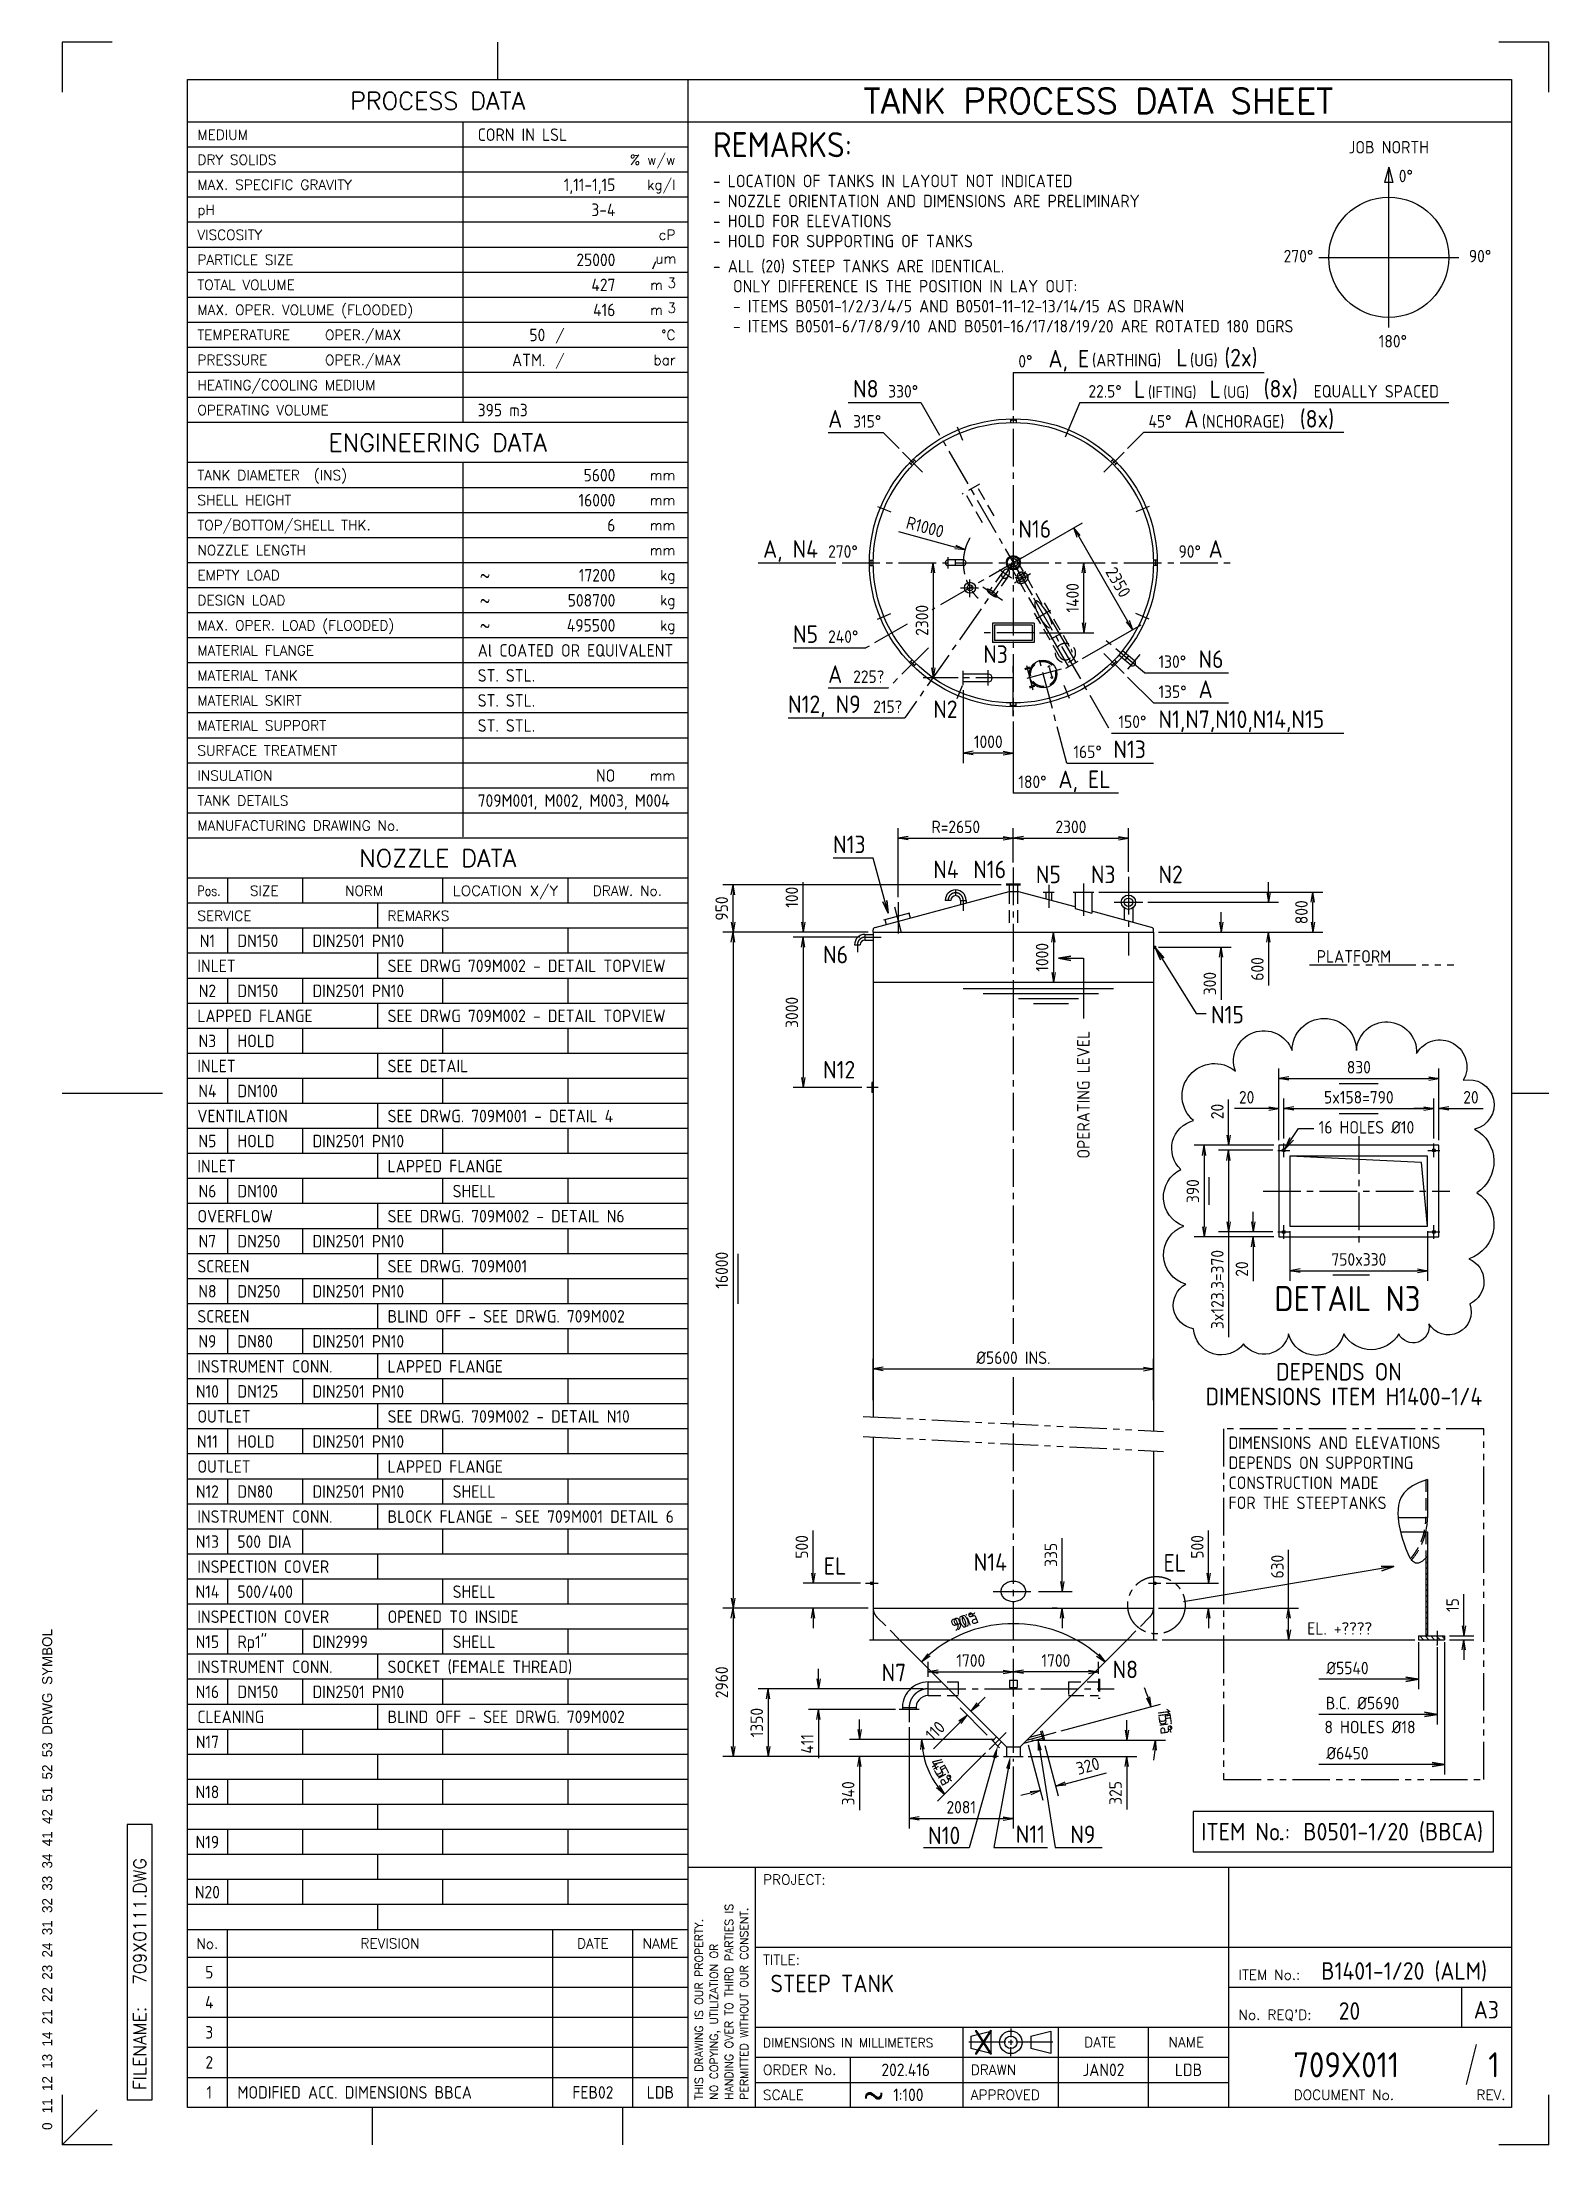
# Model space of a CAD drawing. Header units: millimetres. Extents: x -403 to 29700, y 0 to 42000.
import ezdxf
from ezdxf.enums import TextEntityAlignment as Align

# ---------------------------------------------------------------- set-up
doc = ezdxf.new("R2010")
doc.units = ezdxf.units.MM
doc.header["$LTSCALE"] = 25
doc.header["$MEASUREMENT"] = 0
for name, pattern in [('CENTER', [45, 30, -5, 5, -5]), ('DASHED', [15, 10, -5]), ('PHANTOM', [55, 30, -5, 5, -5, 5, -5])]:
    doc.linetypes.add(name, pattern=pattern)
doc.layers.get('0').update_dxf_attribs({"color": 1})
for name, color, linetype in [('11', 7, 'Continuous'), ('12', 7, 'DASHED'), ('13', 7, 'CENTER'), ('14', 7, 'PHANTOM'), ('21', 3, 'Continuous'), ('22', 3, 'DASHED'), ('23', 3, 'CENTER'), ('24', 3, 'PHANTOM'), ('31', 1, 'Continuous'), ('32', 1, 'DASHED'), ('33', 1, 'CENTER'), ('34', 1, 'PHANTOM'), ('41', 4, 'Continuous'), ('42', 2, 'Continuous'), ('51', 4, 'Continuous'), ('52', 2, 'Continuous'), ('53', 1, 'Continuous'), ('DRWG_OUTLINE', 7, 'Continuous'), ('symbol', 4, 'Continuous')]:
    doc.layers.add(name, color=color, linetype=linetype)
doc.styles.add('ISO', font='isocp.shx')
doc.styles.add('SIMPLEX', font='simplex')
doc.dimstyles.new('ISO', dxfattribs={"dimtxt": 2.5, "dimasz": 2, "dimexe": 2, "dimexo": 1, "dimgap": 1, "dimtad": 1, "dimdsep": 46, "dimtxsty": 'ISO', "dimblk": 'OPEN', "dimcen": 0, "dimadec": 3, "dimazin": 2, "dimtfac": 1, "dimtofl": 0, "dimtmove": 0, "dimatfit": 3, "dimldrblk": 'OPEN', "dimfxl": 0, "dimtolj": 1, "dimtzin": 0, "dimarcsym": 0})

msp = doc.modelspace()

# ---------------------------------------------------------------- texts
at = {"layer": '42', "style": 'ISO'}
for s, height, p in [('0%%d ', 250, (19100, 35500)), ('(ARTHING) ', 250, (20571.896, 35523.287)), ('(UG)  ', 250, (22528.834, 35523.287)), ('330%%d  ', 250, (16500, 34900)), ('22.5%%d  ', 250, (20500, 34900)), ('(IFTING)  ', 233.3333, (21691.919, 34892.162)), ('(UG)  ', 233.3333, (23194.303, 34892.162)), ('EQUALLY SPACED', 250, (25000, 34900)), ('315%%d ', 250, (15800, 34300)), ('45%%d ', 250, (21700, 34300)), ('(NCHORAGE) ', 250.00357, (22765.151, 34300)), ('270%%d ', 250, (15300, 31700)), ('90%%d ', 250, (22300, 31700)), ('240%%d  ', 250, (15300, 30000)), ('225?', 250, (15800, 29200)), ('130%%d ', 250, (21900, 29500)), ('135%%d ', 250, (21900, 28900)), ('215?', 250, (16200, 28600)), ('150%%d ', 250, (21100, 28300)), ('165%%d ', 250, (20199.653, 27700)), ('180%%d ', 250, (19100, 27100)), ('PLATFORM', 250, (25061.365, 23613.039)), ('16 HOLES %%c10', 250, (25100, 20200)), ('DIMENSIONS AND ELEVATIONS', 250, (23300, 13900)), ('DEPENDS ON SUPPORTING', 250, (23300, 13500)), ('CONSTRUCTION MADE', 250, (23300, 13100)), ('FOR THE STEEPTANKS', 250, (23300, 12700)), ('EL. +????', 250, (24871.99, 10190.304))]:
    msp.add_text(s, height=height, dxfattribs=at).set_placement(p)
msp.add_text('OPERATING LEVEL', height=250, rotation=90, dxfattribs=at).set_placement((20525, 22250), align=Align.RIGHT)
for s, p in [('%%c5540', (25675.098, 9525)), ('B.C. %%c5690', (25975.535, 8825)), ('%%c6450', (25675.098, 7825))]:
    msp.add_text(s, height=250, dxfattribs=at).set_placement(p, align=Align.MIDDLE_CENTER)
msp.add_text('8 HOLES %%c18', height=250, dxfattribs=at).set_placement((26125, 8346.593), align=Align.MIDDLE)
at = {"layer": '51', "style": 'ISO'}
for s, height, p in [('REMARKS:', 500, (13000, 39700)), ('- LOCATION OF TANKS IN LAYOUT NOT INDICATED', 250, (13000, 39100)), ('- NOZZLE ORIENTATION AND DIMENSIONS ARE PRELIMINARY', 250, (13000, 38700)), ('- HOLD FOR ELEVATIONS', 250, (13000, 38300)), ('- HOLD FOR SUPPORTING OF TANKS', 250, (13000, 37900)), ('- ALL (20) STEEP TANKS ARE IDENTICAL.', 250, (13000, 37400)), ('ONLY DIFFERENCE IS THE POSITION IN LAY OUT:', 250, (13400, 37000)), ('- ITEMS B0501-1/2/3/4/5 AND B0501-11-12-13/14/15 AS DRAWN', 250, (13400, 36600)), ('- ITEMS B0501-6/7/8/9/10 AND B0501-16/17/18/19/20 ARE ROTATED 180 DGRS', 250, (13400, 36200)), ('A, E', 350, (19700, 35500)), ('L', 350, (22257.748, 35523.287)), ('(2x)', 350, (23215.829, 35523.287)), ('(8x)', 350, (24000, 34900)), ('N8', 350, (15800, 34900)), ('L', 350, (21410.655, 34892.162)), ('L', 350, (22921.263, 34892.162)), ('A  ', 350, (15300, 34300)), ('A', 350, (22415.899, 34300)), ('(8x)', 350, (24722.215, 34299.997)), ('N16', 350, (19100, 32100)), ('A, N4', 350, (14000, 31700)), ('A', 350, (22900, 31700)), ('N5', 350, (14600, 30000)), ('N3', 350, (18400, 29600)), ('N6', 350, (22700, 29500)), ('A', 350, (15300, 29200)), ('A', 350, (22700, 28900)), ('N12, N9', 350, (14500, 28600)), ('N2', 350, (17400, 28500)), ('N1,N7,N10,N14,N15 ', 350, (21900, 28300)), ('N13', 350, (21000, 27700)), ('A, EL', 350, (19900, 27100)), ('N13', 350, (15400, 25800)), ('N4', 350, (17400, 25300)), ('N16', 350, (18200, 25300)), ('N5', 350, (19450, 25200)), ('N3', 350, (20550, 25200)), ('N2', 350, (21900, 25200)), ('N6', 350, (15200, 23600)), ('N15', 350, (22950, 22400)), ('N12', 350, (15200, 21300)), ('N14', 350, (18208.054, 11464.923)), ('EL', 350, (22000, 11450)), ('EL', 350, (15213.319, 11386.788)), ('N8', 350, (20982.67, 9322.174)), ('N7', 350, (16367.962, 9259.711)), ('N10', 350, (17297.616, 6006.928)), ('N11', 350, (19049.111, 6031.626)), ('N9', 350, (20138.663, 6027.341))]:
    msp.add_text(s, height=height, dxfattribs=at).set_placement(p)
for s, height, p in [('DETAIL N3', 500, (25674.051, 16654.888)), ('DEPENDS ON ', 350, (25603.672, 15267.409)), ('DIMENSIONS ITEM H1400-1/4', 350, (25603.672, 14772.728))]:
    msp.add_text(s, height=height, dxfattribs=at).set_placement(p, align=Align.CENTER)

# ---------------------------------------------------------------- blocks, each defined once
blk = doc.blocks.new('P')
at = {"layer": 'DRWG_OUTLINE', "color": 2, "style": 'ISO', "flags": 4}
blk.add_attdef('XX', text='', height=2.5, dxfattribs=at).set_placement((4, -3.75), align=Align.CENTER)
for tag, p in [('SI', (10, -3.75)), ('NO', (25, -3.75)), ('LO', (53, -3.75)), ('DR', (78, -3.75)), ('SE', (2, -8.75)), ('RE', (40, -8.75))]:
    blk.add_attdef(tag, p, '', height=2.5, dxfattribs=at)
blk = doc.blocks.new('ALLAYGEN')
blk.add_text('0', height=2).set_placement((3, 2))
at = {"layer": '11'}
blk.add_text('11', height=2, dxfattribs=at).set_placement((6.33, 2))
at = {"layer": '12'}
blk.add_text('12', height=2, dxfattribs=at).set_placement((10.78, 2))
at = {"layer": '13'}
blk.add_text('13', height=2, dxfattribs=at).set_placement((15.22, 2))
at = {"layer": '14'}
blk.add_text('14', height=2, dxfattribs=at).set_placement((19.67, 2))
at = {"layer": '21'}
blk.add_text('21', height=2, dxfattribs=at).set_placement((24.11, 2))
at = {"layer": '22'}
blk.add_text('22', height=2, dxfattribs=at).set_placement((28.56, 2))
at = {"layer": '23'}
blk.add_text('23', height=2, dxfattribs=at).set_placement((33, 2))
at = {"layer": '24'}
blk.add_text('24', height=2, dxfattribs=at).set_placement((37.44, 2))
at = {"layer": '31'}
blk.add_text('31', height=2, dxfattribs=at).set_placement((41.89, 2))
at = {"layer": '32'}
blk.add_text('32', height=2, dxfattribs=at).set_placement((46.33, 2))
at = {"layer": '33'}
blk.add_text('33', height=2, dxfattribs=at).set_placement((50.78, 2))
at = {"layer": '34'}
blk.add_text('34', height=2, dxfattribs=at).set_placement((55.22, 2))
at = {"layer": '41'}
blk.add_text('41', height=2, dxfattribs=at).set_placement((59.67, 2))
at = {"layer": '42'}
blk.add_text('42', height=2, dxfattribs=at).set_placement((64.11, 2))
at = {"layer": '51'}
blk.add_text('51', height=2, dxfattribs=at).set_placement((68.56, 2))
at = {"layer": '52'}
blk.add_text('52', height=2, dxfattribs=at).set_placement((73, 2))
at = {"layer": '53'}
blk.add_text('53', height=2, dxfattribs=at).set_placement((77.44, 2))
at = {"layer": 'DRWG_OUTLINE'}
blk.add_text('DRWG', height=2, dxfattribs=at).set_placement((81.89, 2))
at = {"layer": 'symbol'}
blk.add_text('SYMBOL', height=2, dxfattribs=at).set_placement((91.89, 2))
blk = doc.blocks.new('ALTDSREV')
at = {"layer": '52', "style": 'ISO', "flags": 4}
for tag, p in [('RENO5', (4.37, 27)), ('REDA5', (81, 27)), ('RENA5', (94.5, 27)), ('RENO4', (4.37, 21)), ('REDA4', (81, 21)), ('RENA4', (94.5, 21)), ('RENO3', (4.37, 15)), ('REDA3', (81, 15)), ('RENA3', (94.5, 15)), ('RENO2', (4.37, 9)), ('REDA2', (81, 9)), ('RENA2', (94.5, 9)), ('RENO1', (4.37, 3)), ('REDA1', (81, 3)), ('RENA1', (94.5, 3))]:
    blk.add_attdef(tag, text='', height=2.5, dxfattribs=at).set_placement(p, align=Align.MIDDLE)
for tag, p in [('REDE5', (10, 25.75)), ('REDE4', (10, 19.75)), ('REDE3', (10, 13.75)), ('REDE2', (10, 7.75)), ('REDE1', (10, 1.75))]:
    blk.add_attdef(tag, p, '', height=2.5, dxfattribs=at)
blk = doc.blocks.new('ALTDSENG')
at = {"layer": '52', "style": 'ISO', "flags": 4}
for tag, p in [('DIA', (30.5, -3.75)), ('DRU', (30.5, -8.75)), ('TOP', (30.5, -13.75)), ('NOZ', (30.5, -18.75)), ('EMP', (30.5, -23.75)), ('DES', (30.5, -28.75)), ('OPE', (30.5, -33.75)), ('INS', (30.5, -63.75))]:
    blk.add_attdef(tag, text='', height=2.5, dxfattribs=at).set_placement(p, align=Align.RIGHT)
for tag, p in [('MATFL', (3, -38.75)), ('MATTA', (3, -43.75)), ('MATSK', (3, -48.75)), ('MATSU', (3, -53.75)), ('SUR', (3, -58.75)), ('DWGD', (3, -68.75)), ('DWGM', (3, -73.75))]:
    blk.add_attdef(tag, p, '', height=2.5, dxfattribs=at)
at = {"layer": 'DRWG_OUTLINE', "color": 4, "style": 'SIMPLEX'}
blk.add_text('ENGINEERING DATA', height=3.5, dxfattribs=at).set_placement((-5, 4), align=Align.MIDDLE)
blk = doc.blocks.new('ALTDSPRO')
at = {"layer": '52', "style": 'ISO', "flags": 4}
for tag, p in [('MED', (3, -3.75)), ('TEMPM', (22, -43.75)), ('PRM', (22, -48.75)), ('HEA', (3, -53.75)), ('BL1', (3, -58.75))]:
    blk.add_attdef(tag, p, '', height=2.5, dxfattribs=at)
for tag, p in [('DS', (30.5, -8.75)), ('GRA', (30.5, -13.75)), ('PH', (30.5, -18.75)), ('VIS', (30.5, -23.75)), ('VOL', (30.5, -33.75)), ('MVOL', (30.5, -38.75)), ('TEM', (16.5, -43.75)), ('PR', (16.5, -48.75))]:
    blk.add_attdef(tag, text='', height=2.5, dxfattribs=at).set_placement(p, align=Align.RIGHT)
at = {"layer": 'DRWG_OUTLINE', "color": 4, "style": 'SIMPLEX'}
blk.add_text('PROCESS DATA', height=3.5, dxfattribs=at).set_placement((-5, 4.25), align=Align.MIDDLE)
at = {"layer": 'DRWG_OUTLINE', "color": 2, "style": 'ISO', "flags": 4}
blk.add_attdef('PART', text='', height=2.5, dxfattribs=at).set_placement((30.5, -28.75), align=Align.RIGHT)
at = {"layer": 'DRWG_OUTLINE', "color": 2, "style": 'SIMPLEX', "flags": 4}
blk.add_attdef('BLANK1', (-53, -58.5), '', height=2, dxfattribs=at)
blk = doc.blocks.new('ALTDSTIT')
at = {"layer": '51', "style": 'ISO'}
for tag, p in [('PROJ1', (-148, 39)), ('PROJ2', (-148, 33.5)), ('TITL1', (-148, 23)), ('TITL2', (-148, 17.5))]:
    blk.add_attdef(tag, p, '', height=3.5, dxfattribs=at)
at = {"layer": '51', "style": 'ISO', "flags": 4}
for tag, p in [('ITEMNO', (-38, 25.5)), ('NOREQD', (-34.5, 17.5))]:
    blk.add_attdef(tag, p, '', height=3.5, dxfattribs=at)
at = {"layer": '52', "style": 'ISO'}
blk.add_attdef('ORDERNO', text='', height=2.5, dxfattribs=at).set_placement((-121, 7.5), align=Align.MIDDLE)
at = {"layer": '52', "style": 'ISO', "flags": 4}
for tag, p in [('DDATE', (-81.5, 6.25)), ('DNAME', (-64.5, 6.25)), ('CDATE', (-81.5, 1.25)), ('CNAME', (-64.5, 1.25))]:
    blk.add_attdef(tag, text='', height=2.5, dxfattribs=at).set_placement(p, align=Align.CENTER)
at = {"layer": '52', "style": 'ISO'}
blk.add_attdef('SCALE', (-123.5, 1.25), '', height=2.5, dxfattribs=at)
at = {"layer": '53', "style": 'ISO'}
for tag, p in [('EURPR', (-107.5, 10.5)), ('AMPR', (-95.5, 10.5))]:
    blk.add_attdef(tag, p, '', height=5, dxfattribs=at)
for tag, p in [('SPECNO', (-33, 6)), ('REVNO', (-3.5, 6))]:
    blk.add_attdef(tag, text='', height=5, dxfattribs=at).set_placement(p, align=Align.CENTER)
blk = doc.blocks.new('Altdsout')
at = {"layer": 'DRWG_OUTLINE', "color": 3}
for p, q in [((10, 420), (0, 420)), ((0, 420), (0, 410)), ((297, 420), (287, 420)), ((297, 410), (297, 420)), ((87, 412.5), (87, 420)), ((125, 399), (25, 399)), ((125, 394), (25, 394)), ((125, 389), (25, 389)), ((125, 384), (25, 384)), ((125, 379), (25, 379)), ((125, 374), (25, 374)), ((118.49, 376.11), (117.89, 374.67)), ((125, 369), (25, 369)), ((125, 364), (25, 364)), ((125, 359), (25, 359)), ((125, 354), (25, 354)), ((125, 349), (25, 349)), ((125, 331), (25, 331)), ((125, 326), (25, 326)), ((125, 321), (25, 321)), ((125, 316), (25, 316)), ((125, 311), (25, 311)), ((125, 306), (25, 306)), ((125, 301), (25, 301)), ((125, 296), (25, 296)), ((125, 291), (25, 291)), ((125, 286), (25, 286)), ((125, 281), (25, 281)), ((125, 276), (25, 276)), ((125, 271), (25, 271)), ((125, 266), (25, 266)), ((33, 253), (33, 248)), ((48, 253), (48, 248)), ((76, 253), (76, 248)), ((101, 253), (101, 248)), ((125, 248), (25, 248)), ((63, 248), (63, 243)), ((33, 243), (33, 238)), ((48, 243), (48, 238)), ((76, 243), (76, 238)), ((101, 243), (101, 238)), ((125, 238), (25, 238)), ((63, 238), (63, 233)), ((33, 233), (33, 228)), ((48, 233), (48, 228)), ((76, 233), (76, 228)), ((101, 233), (101, 228)), ((125, 228), (25, 228)), ((63, 228), (63, 223)), ((33, 223), (33, 218)), ((48, 223), (48, 218)), ((76, 223), (76, 218)), ((101, 223), (101, 218)), ((125, 218), (25, 218)), ((63, 218), (63, 213)), ((20, 210), (0, 210)), ((33, 213), (33, 208)), ((48, 213), (48, 208)), ((76, 213), (76, 208)), ((101, 213), (101, 208)), ((297, 210), (289.5, 210)), ((125, 208), (25, 208)), ((63, 208), (63, 203)), ((33, 203), (33, 198)), ((48, 203), (48, 198)), ((76, 203), (76, 198)), ((101, 203), (101, 198)), ((125, 198), (25, 198)), ((63, 198), (63, 193)), ((33, 193), (33, 188)), ((48, 193), (48, 188)), ((76, 193), (76, 188)), ((101, 193), (101, 188)), ((125, 188), (25, 188)), ((63, 188), (63, 183)), ((33, 183), (33, 178)), ((48, 183), (48, 178)), ((76, 183), (76, 178)), ((101, 183), (101, 178)), ((125, 178), (25, 178)), ((63, 178), (63, 173)), ((33, 173), (33, 168)), ((48, 173), (48, 168)), ((76, 173), (76, 168)), ((101, 173), (101, 168)), ((125, 168), (25, 168)), ((63, 168), (63, 163)), ((33, 163), (33, 158)), ((48, 163), (48, 158)), ((76, 163), (76, 158)), ((101, 163), (101, 158)), ((125, 158), (25, 158)), ((63, 158), (63, 153)), ((33, 153), (33, 148)), ((48, 153), (48, 148)), ((76, 153), (76, 148)), ((101, 153), (101, 148)), ((125, 148), (25, 148)), ((63, 148), (63, 143)), ((33, 143), (33, 138)), ((48, 143), (48, 138)), ((76, 143), (76, 138)), ((101, 143), (101, 138)), ((125, 138), (25, 138)), ((63, 138), (63, 133)), ((33, 133), (33, 128)), ((48, 133), (48, 128)), ((76, 133), (76, 128)), ((101, 133), (101, 128)), ((125, 128), (25, 128)), ((63, 128), (63, 123)), ((33, 123), (33, 118)), ((48, 123), (48, 118)), ((76, 123), (76, 118)), ((101, 123), (101, 118)), ((125, 118), (25, 118)), ((63, 118), (63, 113)), ((33, 113), (33, 108)), ((48, 113), (48, 108)), ((76, 113), (76, 108)), ((101, 113), (101, 108)), ((125, 108), (25, 108)), ((63, 108), (63, 103)), ((33, 103), (33, 98)), ((48, 103), (48, 98)), ((76, 103), (76, 98)), ((101, 103), (101, 98)), ((125, 98), (25, 98)), ((63, 98), (63, 93)), ((33, 93), (33, 88)), ((48, 93), (48, 88)), ((76, 93), (76, 88)), ((101, 93), (101, 88)), ((125, 88), (25, 88)), ((63, 88), (63, 83)), ((33, 83), (33, 78)), ((48, 83), (48, 78)), ((76, 83), (76, 78)), ((101, 83), (101, 78)), ((125, 78), (25, 78)), ((63, 78), (63, 73)), ((33, 73), (33, 68)), ((48, 73), (48, 68)), ((76, 73), (76, 68)), ((101, 73), (101, 68)), ((125, 68), (25, 68)), ((63, 68), (63, 63)), ((33, 63), (33, 58)), ((48, 63), (48, 58)), ((76, 63), (76, 58)), ((101, 63), (101, 58)), ((125, 58), (25, 58)), ((63, 58), (63, 53)), ((33, 53), (33, 48)), ((48, 53), (48, 48)), ((76, 53), (76, 48)), ((101, 53), (101, 48)), ((125, 48), (25, 48)), ((63, 48), (63, 43)), ((33, 7.5), (33, 43)), ((98, 7.5), (98, 43)), ((114, 7.5), (114, 43)), ((138.5, 39.5), (233, 39.5)), ((25.01, 37.5), (125, 37.5)), ((25, 31.5), (125, 31.5)), ((25, 25.5), (125, 25.5)), ((189.5, 23.25), (189.5, 21.5)), ((189.5, 21), (189.5, 20)), ((199, 7.5), (199, 23.5)), ((217, 7.5), (217, 23.5)), ((25.01, 19.5), (125, 19.5)), ((138.5, 17.5), (233, 17.5)), ((157.5, 7.5), (157.5, 17.5)), ((188.5, 20.5), (181.13, 20.5)), ((190, 20.5), (189, 20.5)), ((189.5, 17.75), (189.5, 19.5)), ((197.9, 20.5), (190.5, 20.5)), ((25.01, 13.5), (125, 13.5)), ((0, 10), (0, 0)), ((138.5, 12.5), (233, 12.5)), ((297, 0), (297, 10)), ((0, 0), (7, 7)), ((62, 0), (62, 7.5)), ((112, 0), (112, 7.5)), ((10, 0), (0, 0)), ((297, 0), (287, 0))]:
    blk.add_line(p, q, dxfattribs=at)
at = {"layer": 'DRWG_OUTLINE', "color": 1}
for p, q in [((125, 412.5), (125, 7.5)), ((125, 344), (25, 344)), ((125, 261), (25, 261)), ((125, 55.5), (289.5, 55.5)), ((25, 43), (125, 43))]:
    blk.add_line(p, q, dxfattribs=at)
at = {"layer": 'DRWG_OUTLINE', "color": 7}
for p, q in [((289.5, 404), (25, 404)), ((80, 404), (80, 344)), ((125, 336), (25, 336)), ((80, 336), (80, 261.25)), ((125, 253), (25, 253)), ((125, 243), (25, 243)), ((125, 233), (25, 233)), ((125, 223), (25, 223)), ((125, 213), (25, 213)), ((125, 203), (25, 203)), ((125, 193), (25, 193)), ((125, 183), (25, 183)), ((125, 173), (25, 173)), ((125, 163), (25, 163)), ((125, 153), (25, 153)), ((125, 143), (25, 143)), ((125, 133), (25, 133)), ((125, 123), (25, 123)), ((125, 113), (25, 113)), ((125, 103), (25, 103)), ((125, 93), (25, 93)), ((125, 83), (25, 83)), ((125, 73), (25, 73)), ((125, 63), (25, 63)), ((138.5, 7.5), (138.5, 55.5)), ((233, 55.5), (233, 7.5)), ((125, 53), (25, 53)), ((233, 39.5), (289.5, 39.5)), ((233, 31.5), (289.5, 31.5)), ((279.5, 31.5), (279.5, 23.5)), ((233, 23.5), (289.5, 23.5))]:
    blk.add_line(p, q, dxfattribs=at)
at = {"layer": 'DRWG_OUTLINE'}
for p, q in [((138.5, 23.5), (233, 23.5)), ((180, 7.5), (180, 23.5)), ((181.5, 21.75), (185.5, 22.75)), ((181.5, 21.75), (181.5, 19.25)), ((185.5, 22.75), (185.5, 18.25)), ((193.5, 21.75), (197.5, 22.75)), ((193.5, 21.75), (193.5, 19.25)), ((197.5, 22.75), (197.5, 18.25)), ((185.5, 18.25), (181.5, 19.25)), ((197.5, 18.25), (193.5, 19.25)), ((280.5, 12.09), (282.5, 20.09))]:
    blk.add_line(p, q, dxfattribs=at)
at = {"layer": 'DRWG_OUTLINE', "color": 1}
blk.add_lwpolyline([(25, 7.5), (25, 412.5), (289.5, 412.5), (289.5, 7.5)], close=True, dxfattribs=at)
at = {"layer": 'DRWG_OUTLINE'}
for radius in [2.25, 1.25]:
    blk.add_circle((189.5, 20.5), radius, dxfattribs=at)
at = {"layer": 'DRWG_OUTLINE', "color": 1, "style": 'SIMPLEX'}
blk.add_text('TANK PROCESS DATA SHEET', height=5, dxfattribs=at).set_placement((207, 408.25), align=Align.MIDDLE)
at = {"layer": 'DRWG_OUTLINE', "color": 3, "style": 'SIMPLEX'}
for s, height, p in [('MEDIUM', 2, (27, 400.5)), ('DRY SOLIDS', 2, (27, 395.5)), ('MAX. SPECIFIC GRAVITY', 2, (27, 390.5)), ('pH', 2, (27, 385.5)), ('VISCOSITY', 2, (27, 380.5)), ('PARTICLE SIZE', 2, (27, 375.5)), ('um', 2, (118.5, 375.75)), ('TOTAL VOLUME', 2, (27, 370.5)), ('MAX. OPER. VOLUME (FLOODED)', 2, (27, 365.5)), ('TEMPERATURE', 2, (27, 360.5)), ('OPER./MAX', 2, (52.5, 360.5)), ('/', 2, (98.5, 360.5)), ('PRESSURE', 2, (27, 355.5)), ('OPER./MAX', 2, (52.5, 355.5)), ('/', 2, (98.5, 355.5)), ('HEATING/COOLING MEDIUM', 2, (27, 350.5)), ('TANK DIAMETER  (INS)', 2, (27, 332.5)), ('SHELL HEIGHT', 2, (27, 327.5)), ('TOP/BOTTOM/SHELL THK.', 2, (27, 322.5)), ('NOZZLE LENGTH', 2, (27, 317.5)), ('EMPTY LOAD', 2, (27, 312.5)), ('DESIGN LOAD', 2, (27, 307.5)), ('MAX. OPER. LOAD (FLOODED)', 2, (27, 302.5)), ('MATERIAL FLANGE', 2, (27, 297.5)), ('MATERIAL TANK', 2, (27, 292.5)), ('MATERIAL SKIRT', 2, (27, 287.5)), ('MATERIAL SUPPORT', 2, (27, 282.5)), ('SURFACE TREATMENT', 2, (27, 277.5)), ('INSULATION', 2, (27, 272.5)), ('TANK DETAILS', 2, (27, 267.5)), ('MANUFACTURING DRAWING No.', 2, (27, 262.5)), ('SIZE', 2, (37.5, 249.5)), ('NORM', 2, (56.5, 249.5)), ('DRAW. No.', 2, (106, 249.5)), ('SERVICE', 2, (27, 244.5)), ('REMARKS', 2, (65, 244.5)), ('PROJECT:', 2, (140, 52)), ('TITLE:', 2, (140, 36)), ('ITEM No.:', 2, (235, 33)), ("No. REQ'D:", 2, (235, 25)), ('DIMENSIONS IN MILLIMETERS', 1.8, (140, 19.5)), ('DATE', 2, (204.17, 19.5)), ('NAME', 2, (221, 19.5)), ('ORDER No.', 2, (140, 14)), ('DRAWN', 2, (181.5, 14)), ('SCALE', 2, (140, 9)), ('APPROVED', 2, (181.5, 9)), ('DOCUMENT No.', 2, (246, 9)), ('REV.', 2, (282.5, 9))]:
    blk.add_text(s, height=height, dxfattribs=at).set_placement(p)
for s, p in [('%%% w/w', (122.5, 395.5)), ('kg/l', (122.5, 390.5)), ('cP', (122.5, 380.5)), ('m', (120, 370.5)), ('m', (120, 365.5)), ('%%dC', (122.5, 360.5)), ('bar', (122.5, 355.5)), ('mm', (122.5, 332.5)), ('mm', (122.5, 327.5)), ('mm', (122.5, 322.5)), ('mm', (122.5, 317.5)), ('~', (85.5, 312.5)), ('kg', (122.5, 312.5)), ('~', (85.5, 307.5)), ('kg', (122.5, 307.5)), ('~', (85.5, 302.5)), ('kg', (122.5, 302.5)), ('mm', (122.5, 272.5))]:
    blk.add_text(s, height=2, dxfattribs=at).set_placement(p, align=Align.RIGHT)
for p in [(121.75, 371.91), (121.75, 366.91)]:
    blk.add_text('3', height=2, dxfattribs=at).set_placement(p, align=Align.MIDDLE)
at = {"layer": 'DRWG_OUTLINE', "color": 4, "style": 'SIMPLEX'}
blk.add_text('NOZZLE DATA', height=3.5, dxfattribs=at).set_placement((75, 257), align=Align.MIDDLE)
at = {"layer": 'DRWG_OUTLINE', "color": 3, "style": 'SIMPLEX'}
for s, width, p, p2 in [('Pos.', 0.825544, (27, 249.5), (31.64, 249.5)), ('LOCATION X/Y', 0.965681, (78, 249.5), (99.06, 249.5))]:
    blk.add_text(s, height=2, dxfattribs=dict(at, width=width)).set_placement(p, p2, align=Align.FIT)
for s, p in [('HANDING OVER TO THIRD PARTIES IS', (134, 9)), ('PERMITTED WITHOUT OUR CONSENT.', (137, 9)), ('THIS DRAWING IS OUR PROPERTY.', (128, 9)), ('NO COPYING, UTILIZATION OR', (131, 9))]:
    blk.add_text(s, height=1.6, rotation=90, dxfattribs=at).set_placement(p)
for s, p in [('No.', (29, 39.2)), ('REVISION', (65.5, 39.25)), ('DATE', (106, 39.25)), ('NAME', (119.5, 39.25))]:
    blk.add_text(s, height=2, dxfattribs=at).set_placement(p, align=Align.CENTER)
at = {"layer": 'DRWG_OUTLINE', "style": 'ISO'}
blk.add_text('A3', height=3.5, dxfattribs=at).set_placement((284.5, 27), align=Align.MIDDLE)
at = {"layer": 'DRWG_OUTLINE', "color": 4, "style": 'SIMPLEX'}
blk.add_text('%%126', height=4, dxfattribs=at).set_placement((160.08, 8.13))
blk = doc.blocks.new('_Open')
at = {"layer": '11', "color": 0, "lineweight": -2}
for p, q in [((-1, 0.17), (0, 0)), ((-1, -0.17), (0, 0)), ((0, 0), (-1, 0))]:
    blk.add_line(p, q, dxfattribs=at)
blk = doc.blocks.new('*D13')
at = {"layer": '42', "color": 0, "lineweight": -2}
for p, q in [((15935, 24120), (14600, 24120)), ((15935, 24120), (14600, 24120)), ((14800, 23920), (14800, 21320)), ((14800, 23920), (14800, 21320)), ((15975, 21120), (14600, 21120)), ((15975, 21120), (14600, 21120))]:
    blk.add_line(p, q, dxfattribs=at)
at = {"layer": '42', "color": 0, "lineweight": -2, "xscale": 200, "yscale": 200, "zscale": 200}
for p, rotation in [((14800, 24120), 90), ((14800, 24120), 90), ((14800, 21120), 270), ((14800, 21120), 270)]:
    blk.add_blockref('_Open', p, dxfattribs=dict(at, rotation=rotation))
at = {"layer": '42', "color": 0, "insert": (14575, 22620), "char_height": 250, "attachment_point": 5, "rotation": 90, "style": 'ISO'}
blk.add_mtext('\\A1;3000', dxfattribs=at)
blk.add_mtext('\\A1;3000', dxfattribs=at)
blk = doc.blocks.new('*D14')
at = {"layer": '42', "color": 0, "lineweight": -2}
for p, q in [((14800, 24420), (14800, 25221)), ((14800, 24420), (14800, 25221)), ((16100, 24220), (14600, 24220)), ((16100, 24220), (14600, 24220)), ((15935, 24120), (14600, 24120)), ((15935, 24120), (14600, 24120)), ((14800, 23920), (14800, 23720)), ((14800, 23920), (14800, 23720))]:
    blk.add_line(p, q, dxfattribs=at)
at = {"layer": '42', "color": 0, "lineweight": -2, "xscale": 200, "yscale": 200, "zscale": 200}
for p, rotation in [((14800, 24220), 270), ((14800, 24220), 270), ((14800, 24120), 90), ((14800, 24120), 90)]:
    blk.add_blockref('_Open', p, dxfattribs=dict(at, rotation=rotation))
at = {"layer": '42', "color": 0, "insert": (14575, 24920), "char_height": 250, "attachment_point": 5, "rotation": 90, "style": 'ISO'}
blk.add_mtext('\\A1;100', dxfattribs=at)
blk.add_mtext('\\A1;100', dxfattribs=at)
blk = doc.blocks.new('*D15')
at = {"layer": '42', "color": 0, "lineweight": -2}
for p, q in [((16900, 9110), (13900, 9110)), ((16900, 9110), (13900, 9110)), ((14100, 8910), (14100, 7960)), ((14100, 8910), (14100, 7960)), ((18702, 7760), (13900, 7760)), ((18702, 7760), (13900, 7760))]:
    blk.add_line(p, q, dxfattribs=at)
at = {"layer": '42', "color": 0, "lineweight": -2, "xscale": 200, "yscale": 200, "zscale": 200}
for p, rotation in [((14100, 9110), 90), ((14100, 9110), 90), ((14100, 7760), 270), ((14100, 7760), 270)]:
    blk.add_blockref('_Open', p, dxfattribs=dict(at, rotation=rotation))
at = {"layer": '42', "color": 0, "insert": (13875, 8435), "char_height": 250, "attachment_point": 5, "rotation": 90, "style": 'ISO'}
blk.add_mtext('\\A1;1350', dxfattribs=at)
blk.add_mtext('\\A1;1350', dxfattribs=at)
blk = doc.blocks.new('*D16')
at = {"layer": '42', "color": 0, "lineweight": -2}
for p, q in [((27202, 20700), (27002, 20700)), ((27202, 20700), (27002, 20700)), ((27402, 20560), (27402, 20900)), ((27402, 20560), (27402, 20900)), ((27502, 20525), (27502, 20900)), ((27502, 20525), (27502, 20900)), ((27702, 20700), (28383, 20700)), ((27702, 20700), (28383, 20700))]:
    blk.add_line(p, q, dxfattribs=at)
at = {"layer": '42', "color": 0, "lineweight": -2, "xscale": 200, "yscale": 200, "zscale": 200}
blk.add_blockref('_Open', (27402, 20700), dxfattribs=at)
blk.add_blockref('_Open', (27402, 20700), dxfattribs=at)
at = {"layer": '42', "color": 0, "lineweight": -2, "xscale": 200, "yscale": 200, "zscale": 200, "rotation": 180}
blk.add_blockref('_Open', (27502, 20700), dxfattribs=at)
blk.add_blockref('_Open', (27502, 20700), dxfattribs=at)
at = {"layer": '42', "color": 0, "insert": (28142, 20925), "char_height": 250, "attachment_point": 5, "style": 'ISO'}
blk.add_mtext('\\A1;20', dxfattribs=at)
blk.add_mtext('\\A1;20', dxfattribs=at)
blk = doc.blocks.new('*D17')
at = {"layer": '42', "color": 0, "lineweight": -2}
for p, q in [((24102, 20700), (23420, 20700)), ((24102, 20700), (23420, 20700)), ((24302, 20065), (24302, 20900)), ((24302, 20065), (24302, 20900)), ((24402, 20100), (24402, 20900)), ((24402, 20100), (24402, 20900)), ((24602, 20700), (24802, 20700)), ((24602, 20700), (24802, 20700))]:
    blk.add_line(p, q, dxfattribs=at)
at = {"layer": '42', "color": 0, "lineweight": -2, "xscale": 200, "yscale": 200, "zscale": 200}
blk.add_blockref('_Open', (24302, 20700), dxfattribs=at)
blk.add_blockref('_Open', (24302, 20700), dxfattribs=at)
at = {"layer": '42', "color": 0, "lineweight": -2, "xscale": 200, "yscale": 200, "zscale": 200, "rotation": 180}
blk.add_blockref('_Open', (24402, 20700), dxfattribs=at)
blk.add_blockref('_Open', (24402, 20700), dxfattribs=at)
at = {"layer": '42', "color": 0, "insert": (23661, 20925), "char_height": 250, "attachment_point": 5, "style": 'ISO'}
blk.add_mtext('\\A1;20', dxfattribs=at)
blk.add_mtext('\\A1;20', dxfattribs=at)
blk = doc.blocks.new('*D18')
at = {"layer": '42', "color": 0, "lineweight": -2}
for p, q in [((23300, 20165), (23300, 20882)), ((23300, 20165), (23300, 20882)), ((24202, 19965), (23100, 19965)), ((24202, 19965), (23100, 19965)), ((24182, 19865), (23100, 19865)), ((24182, 19865), (23100, 19865)), ((23300, 19665), (23300, 19465)), ((23300, 19665), (23300, 19465))]:
    blk.add_line(p, q, dxfattribs=at)
at = {"layer": '42', "color": 0, "lineweight": -2, "xscale": 200, "yscale": 200, "zscale": 200}
for p, rotation in [((23300, 19965), 270), ((23300, 19965), 270), ((23300, 19865), 90), ((23300, 19865), 90)]:
    blk.add_blockref('_Open', p, dxfattribs=dict(at, rotation=rotation))
at = {"layer": '42', "color": 0, "insert": (23075, 20641), "char_height": 250, "attachment_point": 5, "rotation": 90, "style": 'ISO'}
blk.add_mtext('\\A1;20', dxfattribs=at)
blk.add_mtext('\\A1;20', dxfattribs=at)
blk = doc.blocks.new('*D19')
at = {"layer": '42', "color": 0, "lineweight": -2}
for p, q in [((23791, 18435), (23791, 18635)), ((23791, 18435), (23791, 18635)), ((24182, 18235), (23591, 18235)), ((24182, 18235), (23591, 18235)), ((24202, 18135), (23591, 18135)), ((24202, 18135), (23591, 18135)), ((23791, 17935), (23791, 17253)), ((23791, 17935), (23791, 17253))]:
    blk.add_line(p, q, dxfattribs=at)
at = {"layer": '42', "color": 0, "lineweight": -2, "xscale": 200, "yscale": 200, "zscale": 200}
for p, rotation in [((23791, 18235), 270), ((23791, 18235), 270), ((23791, 18135), 90), ((23791, 18135), 90)]:
    blk.add_blockref('_Open', p, dxfattribs=dict(at, rotation=rotation))
at = {"layer": '42', "color": 0, "insert": (23566, 17494), "char_height": 250, "attachment_point": 5, "rotation": 90, "style": 'ISO'}
blk.add_mtext('\\A1;20', dxfattribs=at)
blk.add_mtext('\\A1;20', dxfattribs=at)
blk = doc.blocks.new('*D20')
at = {"layer": '42', "color": 0, "lineweight": -2}
for p, q in [((24202, 19965), (22611, 19965)), ((24202, 19965), (22611, 19965)), ((22811, 19765), (22811, 18335)), ((22811, 19765), (22811, 18335)), ((24202, 18135), (22611, 18135)), ((24202, 18135), (22611, 18135))]:
    blk.add_line(p, q, dxfattribs=at)
at = {"layer": '42', "color": 0, "lineweight": -2, "xscale": 200, "yscale": 200, "zscale": 200}
for p, rotation in [((22811, 19965), 90), ((22811, 19965), 90), ((22811, 18135), 270), ((22811, 18135), 270)]:
    blk.add_blockref('_Open', p, dxfattribs=dict(at, rotation=rotation))
at = {"layer": '42', "color": 0, "insert": (22586, 19050), "char_height": 250, "attachment_point": 5, "rotation": 90, "style": 'ISO'}
blk.add_mtext('\\A1;{390}', dxfattribs=at)
blk.add_mtext('\\A1;{390}', dxfattribs=at)
blk = doc.blocks.new('*D21')
at = {"layer": '42', "color": 0, "lineweight": -2}
for p, q in [((24500, 10720), (24500, 11883)), ((24500, 10720), (24500, 11883)), ((21900, 10720), (24700, 10720)), ((21900, 10720), (24700, 10720)), ((24500, 10290), (24500, 10520)), ((24500, 10290), (24500, 10520)), ((21975, 10090), (24700, 10090)), ((21975, 10090), (24700, 10090))]:
    blk.add_line(p, q, dxfattribs=at)
at = {"layer": '42', "color": 0, "lineweight": -2, "xscale": 200, "yscale": 200, "zscale": 200}
for p, rotation in [((24500, 10720), 90), ((24500, 10720), 90), ((24500, 10090), 270), ((24500, 10090), 270)]:
    blk.add_blockref('_Open', p, dxfattribs=dict(at, rotation=rotation))
at = {"layer": '42', "color": 0, "insert": (24275, 11550), "char_height": 250, "attachment_point": 5, "rotation": 90, "style": 'ISO'}
blk.add_mtext('\\A1;630', dxfattribs=at)
blk.add_mtext('\\A1;630', dxfattribs=at)
blk = doc.blocks.new('*D22')
at = {"layer": '42', "color": 0, "lineweight": -2}
for p, q in [((21267, 8285), (21267, 8485)), ((21267, 8285), (21267, 8485)), ((19369, 8085), (21467, 8085)), ((19369, 8085), (21467, 8085)), ((19297, 7760), (21467, 7760)), ((19297, 7760), (21467, 7760)), ((21267, 7560), (21267, 6700)), ((21267, 7560), (21267, 6700))]:
    blk.add_line(p, q, dxfattribs=at)
at = {"layer": '42', "color": 0, "lineweight": -2, "xscale": 200, "yscale": 200, "zscale": 200}
for p, rotation in [((21267, 8085), 270), ((21267, 8085), 270), ((21267, 7760), 90), ((21267, 7760), 90)]:
    blk.add_blockref('_Open', p, dxfattribs=dict(at, rotation=rotation))
at = {"layer": '42', "color": 0, "insert": (21042, 7030), "char_height": 250, "attachment_point": 5, "rotation": 90, "style": 'ISO'}
blk.add_mtext('\\A1;325', dxfattribs=at)
blk.add_mtext('\\A1;325', dxfattribs=at)
blk = doc.blocks.new('*D23')
at = {"layer": '42', "color": 0, "lineweight": -2}
for p, q in [((16919, 8343), (16919, 6319)), ((16919, 8343), (16919, 6319)), ((19000, 7560), (19000, 6319)), ((19000, 7560), (19000, 6319)), ((17119, 6519), (18800, 6519)), ((17119, 6519), (18800, 6519))]:
    blk.add_line(p, q, dxfattribs=at)
at = {"layer": '42', "color": 0, "lineweight": -2, "xscale": 200, "yscale": 200, "zscale": 200, "rotation": 180}
blk.add_blockref('_Open', (16919, 6519), dxfattribs=at)
blk.add_blockref('_Open', (16919, 6519), dxfattribs=at)
at = {"layer": '42', "color": 0, "lineweight": -2, "xscale": 200, "yscale": 200, "zscale": 200}
blk.add_blockref('_Open', (19000, 6519), dxfattribs=at)
blk.add_blockref('_Open', (19000, 6519), dxfattribs=at)
at = {"layer": '42', "color": 0, "insert": (17959, 6744), "char_height": 250, "attachment_point": 5, "style": 'ISO'}
blk.add_mtext('\\A1;2081', dxfattribs=at)
blk.add_mtext('\\A1;2081', dxfattribs=at)
blk = doc.blocks.new('*D24')
at = {"layer": '42', "color": 0, "lineweight": -2}
blk.add_line((18445, 7829), (17484, 6868), dxfattribs=at)
blk.add_line((18445, 7829), (17484, 6868), dxfattribs=at)
blk.add_arc((18716, 8100), 1543, 187.4326, 217.5674, dxfattribs=at)
blk.add_arc((18716, 8100), 1543, 187.4326, 217.5674, dxfattribs=at)
at = {"layer": '42', "color": 0, "lineweight": -2, "xscale": 200, "yscale": 200, "zscale": 200}
for p, rotation in [((17174, 8100), 93.7163244758292), ((17174, 8100), 93.71632447582928), ((17626, 7009), 311.2836755241701), ((17626, 7009), 311.2836755241703)]:
    blk.add_blockref('_Open', p, dxfattribs=dict(at, rotation=rotation))
at = {"layer": '42', "color": 0, "insert": (17565, 7459), "char_height": 250, "attachment_point": 5, "rotation": 299.0991, "style": 'ISO'}
for s in ['\\A1;45¡ã', '\\A1;45°']:
    blk.add_mtext(s, dxfattribs=at)
blk = doc.blocks.new('*D25')
at = {"layer": '42', "color": 0, "lineweight": -2}
for p, q in [((15926, 8300), (15926, 8500)), ((15926, 8300), (15926, 8500)), ((18616, 8100), (15726, 8100)), ((18616, 8100), (15726, 8100)), ((18702, 7760), (15726, 7760)), ((18702, 7760), (15726, 7760)), ((15926, 7560), (15926, 6685)), ((15926, 7560), (15926, 6685))]:
    blk.add_line(p, q, dxfattribs=at)
at = {"layer": '42', "color": 0, "lineweight": -2, "xscale": 200, "yscale": 200, "zscale": 200}
for p, rotation in [((15926, 8100), 270), ((15926, 8100), 270), ((15926, 7760), 90), ((15926, 7760), 90)]:
    blk.add_blockref('_Open', p, dxfattribs=dict(at, rotation=rotation))
at = {"layer": '42', "color": 0, "insert": (15701, 7023), "char_height": 250, "attachment_point": 5, "rotation": 90, "style": 'ISO'}
blk.add_mtext('\\A1;340', dxfattribs=at)
blk.add_mtext('\\A1;340', dxfattribs=at)
blk = doc.blocks.new('*D26')
at = {"layer": '42', "color": 0, "lineweight": -2}
blk.add_arc((19000, 7817), 2594, 49.418, 130.582, dxfattribs=at)
blk.add_arc((19000, 7817), 2594, 49.418, 130.582, dxfattribs=at)
at = {"layer": '42', "color": 0, "lineweight": -2, "xscale": 200, "yscale": 200, "zscale": 200}
for p, rotation in [((17166, 9651), 222.7909777470601), ((17166, 9651), 222.7909777470601), ((20834, 9651), 317.2090222529396), ((20834, 9651), 317.2090222529396)]:
    blk.add_blockref('_Open', p, dxfattribs=dict(at, rotation=rotation))
at = {"layer": '42', "color": 0, "insert": (18022, 10461), "char_height": 250, "attachment_point": 5, "rotation": 20.2982, "style": 'ISO'}
for s in ['\\A1;90¡ã', '\\A1;90°']:
    blk.add_mtext(s, dxfattribs=at)
blk = doc.blocks.new('*D27')
at = {"layer": '42', "color": 0, "lineweight": -2}
for p, q in [((17300, 9347), (17300, 9650)), ((17300, 9347), (17300, 9650)), ((17500, 9450), (18800, 9450)), ((17500, 9450), (18800, 9450))]:
    blk.add_line(p, q, dxfattribs=at)
at = {"layer": '42', "color": 0, "lineweight": -2, "xscale": 200, "yscale": 200, "zscale": 200, "rotation": 180}
blk.add_blockref('_Open', (17300, 9450), dxfattribs=at)
blk.add_blockref('_Open', (17300, 9450), dxfattribs=at)
at = {"layer": '42', "color": 0, "lineweight": -2, "xscale": 200, "yscale": 200, "zscale": 200}
blk.add_blockref('_Open', (19000, 9450), dxfattribs=at)
blk.add_blockref('_Open', (19000, 9450), dxfattribs=at)
at = {"layer": '42', "color": 0, "insert": (18150, 9675), "char_height": 250, "attachment_point": 5, "style": 'ISO'}
blk.add_mtext('\\A1;1700', dxfattribs=at)
blk.add_mtext('\\A1;1700', dxfattribs=at)
blk = doc.blocks.new('*D28')
at = {"layer": '42', "color": 0, "lineweight": -2}
for p, q in [((16200, 14878), (16200, 15698)), ((16200, 14878), (16200, 15698)), ((21800, 14878), (21800, 15698)), ((21800, 14878), (21800, 15698)), ((16400, 15498), (21600, 15498)), ((16400, 15498), (21600, 15498))]:
    blk.add_line(p, q, dxfattribs=at)
at = {"layer": '42', "color": 0, "lineweight": -2, "xscale": 200, "yscale": 200, "zscale": 200, "rotation": 180}
blk.add_blockref('_Open', (16200, 15498), dxfattribs=at)
blk.add_blockref('_Open', (16200, 15498), dxfattribs=at)
at = {"layer": '42', "color": 0, "lineweight": -2, "xscale": 200, "yscale": 200, "zscale": 200}
blk.add_blockref('_Open', (21800, 15498), dxfattribs=at)
blk.add_blockref('_Open', (21800, 15498), dxfattribs=at)
at = {"layer": '42', "color": 0, "insert": (19000, 15723), "char_height": 250, "attachment_point": 5, "style": 'ISO'}
blk.add_mtext('\\A1;%%c5600 INS.', dxfattribs=at)
blk.add_mtext('\\A1;%%c5600 INS.', dxfattribs=at)
blk = doc.blocks.new('*D29')
at = {"layer": '42', "color": 0, "lineweight": -2}
for p, q in [((15109, 9310), (15109, 9510)), ((15109, 9310), (15109, 9510)), ((17200, 9110), (14909, 9110)), ((17200, 9110), (14909, 9110)), ((16647, 8699), (14909, 8699)), ((16647, 8699), (14909, 8699)), ((15109, 8499), (15109, 7724)), ((15109, 8499), (15109, 7724))]:
    blk.add_line(p, q, dxfattribs=at)
at = {"layer": '42', "color": 0, "lineweight": -2, "xscale": 200, "yscale": 200, "zscale": 200}
for p, rotation in [((15109, 9110), 270), ((15109, 9110), 270), ((15109, 8699), 90), ((15109, 8699), 90)]:
    blk.add_blockref('_Open', p, dxfattribs=dict(at, rotation=rotation))
at = {"layer": '42', "color": 0, "insert": (14884, 8012), "char_height": 250, "attachment_point": 5, "rotation": 90, "style": 'ISO'}
blk.add_mtext('\\A1;411', dxfattribs=at)
blk.add_mtext('\\A1;411', dxfattribs=at)
blk = doc.blocks.new('*D30')
at = {"layer": '42', "color": 0, "lineweight": -2}
for p, q in [((14999, 11420), (14999, 12271)), ((14999, 11420), (14999, 12271)), ((15950, 11220), (14799, 11220)), ((15950, 11220), (14799, 11220)), ((16100, 10720), (14799, 10720)), ((16100, 10720), (14799, 10720)), ((14999, 10520), (14999, 10320)), ((14999, 10520), (14999, 10320))]:
    blk.add_line(p, q, dxfattribs=at)
at = {"layer": '42', "color": 0, "lineweight": -2, "xscale": 200, "yscale": 200, "zscale": 200}
for p, rotation in [((14999, 11220), 270), ((14999, 11220), 270), ((14999, 10720), 90), ((14999, 10720), 90)]:
    blk.add_blockref('_Open', p, dxfattribs=dict(at, rotation=rotation))
at = {"layer": '42', "color": 0, "insert": (14774, 11945), "char_height": 250, "attachment_point": 5, "rotation": 90, "style": 'ISO'}
blk.add_mtext('\\A1;500', dxfattribs=at)
blk.add_mtext('\\A1;500', dxfattribs=at)
blk = doc.blocks.new('*D31')
at = {"layer": '42', "color": 0, "lineweight": -2}
for p, q in [((18295, 8804), (18437, 8946)), ((18295, 8804), (18437, 8946)), ((17935, 8444), (17404, 7913)), ((17935, 8444), (17404, 7913)), ((18480, 8182), (17935, 8727)), ((18480, 8182), (17935, 8727)), ((18793, 8024), (18012, 8804)), ((18793, 8024), (18012, 8804))]:
    blk.add_line(p, q, dxfattribs=at)
at = {"layer": '42', "color": 0, "lineweight": -2, "xscale": 200, "yscale": 200, "zscale": 200}
for p, rotation in [((18154, 8663), 225.0000000001108), ((18154, 8663), 225.0000000001108), ((18076, 8585), 45.00000000011077), ((18076, 8585), 45.00000000011077)]:
    blk.add_blockref('_Open', p, dxfattribs=dict(at, rotation=rotation))
at = {"layer": '42', "color": 0, "insert": (17439, 8267), "char_height": 250, "attachment_point": 5, "rotation": 45, "style": 'ISO'}
blk.add_mtext('\\A1;110', dxfattribs=at)
blk.add_mtext('\\A1;110', dxfattribs=at)
blk = doc.blocks.new('*D32')
at = {"layer": '42', "color": 0, "lineweight": -2}
for p, q in [((19955, 8269), (21943, 8802)), ((19955, 8269), (21943, 8802)), ((20633, 8085), (22037, 8085)), ((20633, 8085), (22037, 8085))]:
    blk.add_line(p, q, dxfattribs=at)
for start, end in [(19.462, 23.9241), (19.462, 23.9241), (351.0759, 355.538), (351.0759, 355.538)]:
    blk.add_arc((19269, 8085), 2569, start, end, dxfattribs=at)
at = {"layer": '42', "color": 0, "lineweight": -2, "xscale": 200, "yscale": 200, "zscale": 200}
for p, rotation in [((21750, 8750), 287.2310227634096), ((21750, 8750), 287.2310227634096), ((21837, 8085), 87.76897723659145), ((21837, 8085), 87.76897723659145)]:
    blk.add_blockref('_Open', p, dxfattribs=dict(at, rotation=rotation))
at = {"layer": '42', "color": 0, "insert": (22037, 8459), "char_height": 250, "attachment_point": 5, "rotation": 277.6835, "style": 'ISO'}
for s in ['\\A1;15¡ã', '\\A1;15°']:
    blk.add_mtext(s, dxfattribs=at)
blk = doc.blocks.new('*D33')
at = {"layer": '42', "color": 0, "lineweight": -2}
for p, q in [((19975, 11255), (19975, 12116)), ((19975, 11255), (19975, 12116)), ((19500, 11055), (20175, 11055)), ((19500, 11055), (20175, 11055)), ((19875, 10720), (19775, 10720)), ((19875, 10720), (19775, 10720)), ((19975, 10520), (19975, 10320)), ((19975, 10520), (19975, 10320))]:
    blk.add_line(p, q, dxfattribs=at)
at = {"layer": '42', "color": 0, "lineweight": -2, "xscale": 200, "yscale": 200, "zscale": 200}
for p, rotation in [((19975, 11055), 270), ((19975, 11055), 270), ((19975, 10720), 90), ((19975, 10720), 90)]:
    blk.add_blockref('_Open', p, dxfattribs=dict(at, rotation=rotation))
at = {"layer": '42', "color": 0, "insert": (19750, 11785), "char_height": 250, "attachment_point": 5, "rotation": 90, "style": 'ISO'}
blk.add_mtext('\\A1;335', dxfattribs=at)
blk.add_mtext('\\A1;335', dxfattribs=at)
blk = doc.blocks.new('*D34')
at = {"layer": '42', "color": 0, "lineweight": -2}
for p, q in [((20500, 9450), (19200, 9450)), ((20500, 9450), (19200, 9450)), ((20700, 9408), (20700, 9650)), ((20700, 9408), (20700, 9650))]:
    blk.add_line(p, q, dxfattribs=at)
at = {"layer": '42', "color": 0, "lineweight": -2, "xscale": 200, "yscale": 200, "zscale": 200, "rotation": 180}
blk.add_blockref('_Open', (19000, 9450), dxfattribs=at)
blk.add_blockref('_Open', (19000, 9450), dxfattribs=at)
at = {"layer": '42', "color": 0, "lineweight": -2, "xscale": 200, "yscale": 200, "zscale": 200}
blk.add_blockref('_Open', (20700, 9450), dxfattribs=at)
blk.add_blockref('_Open', (20700, 9450), dxfattribs=at)
at = {"layer": '42', "color": 0, "insert": (19850, 9675), "char_height": 250, "attachment_point": 5, "style": 'ISO'}
blk.add_mtext('\\A1;1700', dxfattribs=at)
blk.add_mtext('\\A1;1700', dxfattribs=at)
blk = doc.blocks.new('*D35')
at = {"layer": '42', "color": 0, "lineweight": -2}
for p, q in [((22900, 11420), (22900, 12271)), ((22900, 11420), (22900, 12271)), ((22050, 11220), (23100, 11220)), ((22050, 11220), (23100, 11220)), ((21900, 10720), (23100, 10720)), ((21900, 10720), (23100, 10720)), ((22900, 10520), (22900, 10320)), ((22900, 10520), (22900, 10320))]:
    blk.add_line(p, q, dxfattribs=at)
at = {"layer": '42', "color": 0, "lineweight": -2, "xscale": 200, "yscale": 200, "zscale": 200}
for p, rotation in [((22900, 11220), 270), ((22900, 11220), 270), ((22900, 10720), 90), ((22900, 10720), 90)]:
    blk.add_blockref('_Open', p, dxfattribs=dict(at, rotation=rotation))
at = {"layer": '42', "color": 0, "insert": (22675, 11945), "char_height": 250, "attachment_point": 5, "rotation": 90, "style": 'ISO'}
blk.add_mtext('\\A1;500', dxfattribs=at)
blk.add_mtext('\\A1;500', dxfattribs=at)
blk = doc.blocks.new('*D36')
at = {"layer": '42', "color": 0, "lineweight": -2}
for p, q in [((24182, 19865), (23100, 19865)), ((24182, 19865), (23100, 19865)), ((23300, 19665), (23300, 18435)), ((23300, 19665), (23300, 18435)), ((24182, 18235), (23100, 18235)), ((24182, 18235), (23100, 18235)), ((23300, 18235), (23300, 16135)), ((23300, 18235), (23300, 16135))]:
    blk.add_line(p, q, dxfattribs=at)
at = {"layer": '42', "color": 0, "lineweight": -2, "xscale": 200, "yscale": 200, "zscale": 200}
for p, rotation in [((23300, 19865), 90), ((23300, 19865), 90), ((23300, 18235), 270), ((23300, 18235), 270)]:
    blk.add_blockref('_Open', p, dxfattribs=dict(at, rotation=rotation))
at = {"layer": '42', "color": 0, "insert": (23075, 17085), "char_height": 250, "attachment_point": 5, "rotation": 90, "style": 'ISO'}
blk.add_mtext('\\A1;{3x123.3=370}', dxfattribs=at)
blk.add_mtext('\\A1;{3x123.3=370}', dxfattribs=at)
blk = doc.blocks.new('*D37')
at = {"layer": '42', "color": 0, "lineweight": -2}
for p, q in [((28000, 10365), (28000, 11001)), ((28000, 10365), (28000, 11001)), ((27716, 10165), (28200, 10165)), ((27716, 10165), (28200, 10165)), ((27716, 10090), (28200, 10090)), ((27716, 10090), (28200, 10090)), ((28000, 9890), (28000, 9690)), ((28000, 9890), (28000, 9690))]:
    blk.add_line(p, q, dxfattribs=at)
at = {"layer": '42', "color": 0, "lineweight": -2, "xscale": 200, "yscale": 200, "zscale": 200}
for p, rotation in [((28000, 10165), 270), ((28000, 10165), 270), ((28000, 10090), 90), ((28000, 10090), 90)]:
    blk.add_blockref('_Open', p, dxfattribs=dict(at, rotation=rotation))
at = {"layer": '42', "color": 0, "insert": (27775, 10783), "char_height": 250, "attachment_point": 5, "rotation": 90, "style": 'ISO'}
blk.add_mtext('\\A1;15', dxfattribs=at)
blk.add_mtext('\\A1;15', dxfattribs=at)
blk = doc.blocks.new('*X11')
at = {"color": 0}
for p, q in [((29567, 4376), (29597, 4406)), ((29567, 4266), (29597, 4296)), ((29567, 4155), (29597, 4185)), ((29567, 4045), (29597, 4075)), ((29567, 3934), (29597, 3964)), ((29567, 3824), (29597, 3854)), ((29567, 3713), (29597, 3743)), ((29567, 3603), (29597, 3633)), ((29567, 3492), (29597, 3522)), ((29567, 3382), (29597, 3412)), ((29567, 3271), (29597, 3301)), ((29567, 3161), (29597, 3191)), ((29567, 3050), (29597, 3080)), ((29567, 2940), (29597, 2970)), ((29567, 2829), (29597, 2859))]:
    blk.add_line(p, q, dxfattribs=at)
blk = doc.blocks.new('*X12')
at = {"color": 0}
for p, q in [((29519, 2743), (29444, 2818)), ((29629, 2743), (29554, 2818)), ((29740, 2743), (29665, 2818)), ((29850, 2743), (29775, 2818)), ((29942, 2762), (29886, 2818))]:
    blk.add_line(p, q, dxfattribs=at)
blk = doc.blocks.new('*D38')
at = {"layer": '42', "color": 0, "lineweight": -2}
for p, q in [((24527, 18250), (24527, 17261)), ((24527, 18250), (24527, 17261)), ((27277, 18250), (27277, 17261)), ((27277, 18250), (27277, 17261)), ((24727, 17461), (27077, 17461)), ((24727, 17461), (27077, 17461))]:
    blk.add_line(p, q, dxfattribs=at)
at = {"layer": '42', "color": 0, "lineweight": -2, "xscale": 200, "yscale": 200, "zscale": 200, "rotation": 180}
blk.add_blockref('_Open', (24527, 17461), dxfattribs=at)
blk.add_blockref('_Open', (24527, 17461), dxfattribs=at)
at = {"layer": '42', "color": 0, "lineweight": -2, "xscale": 200, "yscale": 200, "zscale": 200}
blk.add_blockref('_Open', (27277, 17461), dxfattribs=at)
blk.add_blockref('_Open', (27277, 17461), dxfattribs=at)
at = {"layer": '42', "color": 0, "insert": (25902, 17686), "char_height": 250, "attachment_point": 5, "style": 'ISO'}
blk.add_mtext('\\A1;{750x330}', dxfattribs=at)
blk.add_mtext('\\A1;{750x330}', dxfattribs=at)
blk = doc.blocks.new('*D39')
at = {"layer": '42', "color": 0, "lineweight": -2}
for p, q in [((24402, 20100), (24402, 20900)), ((24402, 20100), (24402, 20900)), ((24602, 20700), (27202, 20700)), ((24602, 20700), (27202, 20700)), ((27402, 20100), (27402, 20900)), ((27402, 20100), (27402, 20900))]:
    blk.add_line(p, q, dxfattribs=at)
at = {"layer": '42', "color": 0, "lineweight": -2, "xscale": 200, "yscale": 200, "zscale": 200, "rotation": 180}
blk.add_blockref('_Open', (24402, 20700), dxfattribs=at)
blk.add_blockref('_Open', (24402, 20700), dxfattribs=at)
at = {"layer": '42', "color": 0, "lineweight": -2, "xscale": 200, "yscale": 200, "zscale": 200}
blk.add_blockref('_Open', (27402, 20700), dxfattribs=at)
blk.add_blockref('_Open', (27402, 20700), dxfattribs=at)
at = {"layer": '42', "color": 0, "insert": (25902, 20925), "char_height": 250, "attachment_point": 5, "style": 'ISO'}
blk.add_mtext('\\A1;{5x158=790}', dxfattribs=at)
blk.add_mtext('\\A1;{5x158=790}', dxfattribs=at)
blk = doc.blocks.new('*D40')
at = {"layer": '42', "color": 0, "lineweight": -2}
for p, q in [((24302, 20065), (24302, 21500)), ((24302, 20065), (24302, 21500)), ((27502, 20065), (27502, 21500)), ((27502, 20065), (27502, 21500)), ((24502, 21300), (27302, 21300)), ((24502, 21300), (27302, 21300))]:
    blk.add_line(p, q, dxfattribs=at)
at = {"layer": '42', "color": 0, "lineweight": -2, "xscale": 200, "yscale": 200, "zscale": 200, "rotation": 180}
blk.add_blockref('_Open', (24302, 21300), dxfattribs=at)
blk.add_blockref('_Open', (24302, 21300), dxfattribs=at)
at = {"layer": '42', "color": 0, "lineweight": -2, "xscale": 200, "yscale": 200, "zscale": 200}
blk.add_blockref('_Open', (27502, 21300), dxfattribs=at)
blk.add_blockref('_Open', (27502, 21300), dxfattribs=at)
at = {"layer": '42', "color": 0, "insert": (25902, 21525), "char_height": 250, "attachment_point": 5, "style": 'ISO'}
blk.add_mtext('\\A1;{830}', dxfattribs=at)
blk.add_mtext('\\A1;{830}', dxfattribs=at)
blk = doc.blocks.new('*D41')
at = {"layer": '42', "color": 0, "lineweight": -2}
for p, q in [((24100, 25020), (24100, 25220)), ((24100, 25020), (24100, 25220)), ((21685, 24820), (24300, 24820)), ((21685, 24820), (24300, 24820)), ((21900, 24220), (24300, 24220)), ((21900, 24220), (24300, 24220)), ((24100, 24020), (24100, 23155)), ((24100, 24020), (24100, 23155))]:
    blk.add_line(p, q, dxfattribs=at)
at = {"layer": '42', "color": 0, "lineweight": -2, "xscale": 200, "yscale": 200, "zscale": 200}
for p, rotation in [((24100, 24820), 270), ((24100, 24820), 270), ((24100, 24220), 90), ((24100, 24220), 90)]:
    blk.add_blockref('_Open', p, dxfattribs=dict(at, rotation=rotation))
at = {"layer": '42', "color": 0, "insert": (23875, 23488), "char_height": 250, "attachment_point": 5, "rotation": 90, "style": 'ISO'}
blk.add_mtext('\\A1;600', dxfattribs=at)
blk.add_mtext('\\A1;600', dxfattribs=at)
blk = doc.blocks.new('*D42')
at = {"layer": '42', "color": 0, "lineweight": -2}
for p, q in [((20705, 25020), (25181, 25020)), ((20705, 25020), (25181, 25020)), ((24981, 24420), (24981, 24820)), ((24981, 24420), (24981, 24820)), ((22250, 24220), (25181, 24220)), ((22250, 24220), (25181, 24220))]:
    blk.add_line(p, q, dxfattribs=at)
at = {"layer": '42', "color": 0, "lineweight": -2, "xscale": 200, "yscale": 200, "zscale": 200}
for p, rotation in [((24981, 25020), 90), ((24981, 25020), 90), ((24981, 24220), 270), ((24981, 24220), 270)]:
    blk.add_blockref('_Open', p, dxfattribs=dict(at, rotation=rotation))
at = {"layer": '42', "color": 0, "insert": (24756, 24620), "char_height": 250, "attachment_point": 5, "rotation": 90, "style": 'ISO'}
blk.add_mtext('\\A1;800', dxfattribs=at)
blk.add_mtext('\\A1;800', dxfattribs=at)
blk = doc.blocks.new('*D43')
at = {"layer": '42', "color": 0, "lineweight": -2}
for p, q in [((16700, 24924), (16700, 26300)), ((16700, 24924), (16700, 26300)), ((16900, 26100), (18800, 26100)), ((16900, 26100), (18800, 26100)), ((19000, 25613), (19000, 26300)), ((19000, 25613), (19000, 26300))]:
    blk.add_line(p, q, dxfattribs=at)
at = {"layer": '42', "color": 0, "lineweight": -2, "xscale": 200, "yscale": 200, "zscale": 200, "rotation": 180}
blk.add_blockref('_Open', (16700, 26100), dxfattribs=at)
blk.add_blockref('_Open', (16700, 26100), dxfattribs=at)
at = {"layer": '42', "color": 0, "lineweight": -2, "xscale": 200, "yscale": 200, "zscale": 200}
blk.add_blockref('_Open', (19000, 26100), dxfattribs=at)
blk.add_blockref('_Open', (19000, 26100), dxfattribs=at)
at = {"layer": '42', "color": 0, "insert": (17850, 26325), "char_height": 250, "attachment_point": 5, "style": 'ISO'}
blk.add_mtext('\\A1;R=2650', dxfattribs=at)
blk.add_mtext('\\A1;R=2650', dxfattribs=at)
blk = doc.blocks.new('*D44')
at = {"layer": '42', "color": 0, "lineweight": -2}
for p, q in [((19000, 25613), (19000, 26300)), ((19000, 25613), (19000, 26300)), ((19200, 26100), (21100, 26100)), ((19200, 26100), (21100, 26100)), ((21300, 25428), (21300, 26300)), ((21300, 25428), (21300, 26300))]:
    blk.add_line(p, q, dxfattribs=at)
at = {"layer": '42', "color": 0, "lineweight": -2, "xscale": 200, "yscale": 200, "zscale": 200, "rotation": 180}
blk.add_blockref('_Open', (19000, 26100), dxfattribs=at)
blk.add_blockref('_Open', (19000, 26100), dxfattribs=at)
at = {"layer": '42', "color": 0, "lineweight": -2, "xscale": 200, "yscale": 200, "zscale": 200}
blk.add_blockref('_Open', (21300, 26100), dxfattribs=at)
blk.add_blockref('_Open', (21300, 26100), dxfattribs=at)
at = {"layer": '42', "color": 0, "insert": (20150, 26325), "char_height": 250, "attachment_point": 5, "style": 'ISO'}
blk.add_mtext('\\A1;2300', dxfattribs=at)
blk.add_mtext('\\A1;2300', dxfattribs=at)
blk = doc.blocks.new('*D45')
at = {"layer": '42', "color": 0, "lineweight": -2}
for p, q in [((23150, 24420), (23150, 24620)), ((23150, 24420), (23150, 24620)), ((21900, 24220), (23350, 24220)), ((21900, 24220), (23350, 24220)), ((21900, 23920), (23350, 23920)), ((21900, 23920), (23350, 23920)), ((23150, 23720), (23150, 22870)), ((23150, 23720), (23150, 22870))]:
    blk.add_line(p, q, dxfattribs=at)
at = {"layer": '42', "color": 0, "lineweight": -2, "xscale": 200, "yscale": 200, "zscale": 200}
for p, rotation in [((23150, 24220), 270), ((23150, 24220), 270), ((23150, 23920), 90), ((23150, 23920), 90)]:
    blk.add_blockref('_Open', p, dxfattribs=dict(at, rotation=rotation))
at = {"layer": '42', "color": 0, "insert": (22925, 23195), "char_height": 250, "attachment_point": 5, "rotation": 90, "style": 'ISO'}
blk.add_mtext('\\A1;300', dxfattribs=at)
blk.add_mtext('\\A1;300', dxfattribs=at)
blk = doc.blocks.new('*D46')
at = {"layer": '42', "color": 0, "lineweight": -2}
for p, q in [((19294, 7989), (19589, 6888)), ((19294, 7989), (19589, 6888)), ((19629, 7975), (19899, 6970)), ((19629, 7975), (19899, 6970)), ((20040, 7215), (20861, 7435)), ((20040, 7215), (20861, 7435)), ((19345, 7029), (19151, 6977)), ((19345, 7029), (19151, 6977))]:
    blk.add_line(p, q, dxfattribs=at)
at = {"layer": '42', "color": 0, "lineweight": -2, "xscale": 200, "yscale": 200, "zscale": 200}
for p, rotation in [((19847, 7164), 194.9999999999995), ((19847, 7164), 194.9999999999995), ((19538, 7081), 14.99999999999955), ((19538, 7081), 14.99999999999955)]:
    blk.add_blockref('_Open', p, dxfattribs=dict(at, rotation=rotation))
at = {"layer": '42', "color": 0, "insert": (20489, 7569), "char_height": 250, "attachment_point": 5, "rotation": 15, "style": 'ISO'}
blk.add_mtext('\\A1;320', dxfattribs=at)
blk.add_mtext('\\A1;320', dxfattribs=at)
blk = doc.blocks.new('*D47')
at = {"layer": '42', "color": 0, "lineweight": -2}
for p, q in [((18758, 25170), (13200, 25170)), ((18758, 25170), (13200, 25170)), ((13400, 24420), (13400, 24970)), ((13400, 24420), (13400, 24970))]:
    blk.add_line(p, q, dxfattribs=at)
at = {"layer": '42', "color": 0, "lineweight": -2, "xscale": 200, "yscale": 200, "zscale": 200}
for p, rotation in [((13400, 25170), 90), ((13400, 25170), 90), ((13400, 24220), 270), ((13400, 24220), 270)]:
    blk.add_blockref('_Open', p, dxfattribs=dict(at, rotation=rotation))
at = {"layer": '42', "color": 0, "insert": (13175, 24695), "char_height": 250, "attachment_point": 5, "rotation": 90, "style": 'ISO'}
blk.add_mtext('\\A1;950', dxfattribs=at)
blk.add_mtext('\\A1;950', dxfattribs=at)
blk = doc.blocks.new('*D48')
at = {"layer": '21', "color": 0, "lineweight": -2}
for p, q in [((16100, 24220), (13200, 24220)), ((16100, 24220), (13200, 24220)), ((13400, 24020), (13400, 10920)), ((13400, 24020), (13400, 10920)), ((16100, 10720), (13200, 10720)), ((16100, 10720), (13200, 10720))]:
    blk.add_line(p, q, dxfattribs=at)
at = {"layer": '21', "color": 0, "lineweight": -2, "xscale": 200, "yscale": 200, "zscale": 200}
for p, rotation in [((13400, 24220), 90), ((13400, 24220), 90), ((13400, 10720), 270), ((13400, 10720), 270)]:
    blk.add_blockref('_Open', p, dxfattribs=dict(at, rotation=rotation))
at = {"layer": '21', "color": 0, "insert": (13175, 17470), "char_height": 250, "attachment_point": 5, "rotation": 90, "style": 'ISO'}
blk.add_mtext('\\A1;16000', dxfattribs=at)
blk.add_mtext('\\A1;16000', dxfattribs=at)
blk = doc.blocks.new('*D49')
at = {"layer": '42', "color": 0, "lineweight": -2}
for p, q in [((16100, 10720), (13200, 10720)), ((16100, 10720), (13200, 10720)), ((13400, 10520), (13400, 7960)), ((13400, 10520), (13400, 7960)), ((18702, 7760), (13200, 7760)), ((18702, 7760), (13200, 7760))]:
    blk.add_line(p, q, dxfattribs=at)
at = {"layer": '42', "color": 0, "lineweight": -2, "xscale": 200, "yscale": 200, "zscale": 200}
for p, rotation in [((13400, 10720), 90), ((13400, 10720), 90), ((13400, 7760), 270), ((13400, 7760), 270)]:
    blk.add_blockref('_Open', p, dxfattribs=dict(at, rotation=rotation))
at = {"layer": '42', "color": 0, "insert": (13175, 9240), "char_height": 250, "attachment_point": 5, "rotation": 90, "style": 'ISO'}
blk.add_mtext('\\A1;2960', dxfattribs=at)
blk.add_mtext('\\A1;2960', dxfattribs=at)
blk = doc.blocks.new('st-item')
at = {"layer": '51'}
blk.add_lwpolyline([(0, 0), (60, 0), (60, 8), (0, 8)], close=True, dxfattribs=at)
at = {"layer": '51', "style": 'ISO'}
blk.add_text('ITEM No.:', height=3.5, dxfattribs=at).set_placement((10.5, 4), align=Align.MIDDLE)
blk.add_attdef('ITEM', text='', height=3.5, dxfattribs=at).set_placement((37.5, 4), align=Align.MIDDLE)
blk = doc.blocks.new('*D51')
at = {"layer": '42', "color": 0, "lineweight": -2}
blk.add_line((19800, 24020), (19800, 23420), dxfattribs=at)
blk.add_line((19800, 24020), (19800, 23420), dxfattribs=at)
at = {"layer": '42', "color": 0, "lineweight": -2, "xscale": 200, "yscale": 200, "zscale": 200}
for p, rotation in [((19800, 24220), 90), ((19800, 24220), 90), ((19800, 23220), 270), ((19800, 23220), 270)]:
    blk.add_blockref('_Open', p, dxfattribs=dict(at, rotation=rotation))
at = {"layer": '42', "color": 0, "insert": (19575, 23720), "char_height": 250, "attachment_point": 5, "rotation": 90, "style": 'ISO'}
blk.add_mtext('\\A1;1000', dxfattribs=at)
blk.add_mtext('\\A1;1000', dxfattribs=at)
blk = doc.blocks.new('alfina')
at = {"layer": 'DRWG_OUTLINE', "color": 3}
blk.add_lwpolyline([(-5, 55), (-5, 0), (0, 0), (0, 55)], close=True, dxfattribs=at)
at = {"layer": 'DRWG_OUTLINE', "color": 3, "style": 'SIMPLEX'}
blk.add_text('FILENAME:', height=2.5, rotation=90, dxfattribs=at).set_placement((-1.25, 2))
at = {"layer": 'DRWG_OUTLINE', "color": 2, "style": 'SIMPLEX'}
blk.add_attdef('FILENAME', (-1.25, 23), '', height=2.5, rotation=90, dxfattribs=at)
blk = doc.blocks.new('*D54')
at = {"layer": '42', "color": 0, "lineweight": -2}
for p, q in [((17400, 31400), (17400, 29500)), ((17400, 31400), (17400, 29500)), ((17900, 29300), (17200, 29300)), ((17900, 29300), (17200, 29300))]:
    blk.add_line(p, q, dxfattribs=at)
at = {"layer": '42', "color": 0, "lineweight": -2, "xscale": 200, "yscale": 200, "zscale": 200}
for p, rotation in [((17400, 31600), 90), ((17400, 31600), 90), ((17400, 29300), 270), ((17400, 29300), 270)]:
    blk.add_blockref('_Open', p, dxfattribs=dict(at, rotation=rotation))
at = {"layer": '42', "color": 0, "insert": (17175, 30450), "char_height": 250, "attachment_point": 5, "rotation": 90, "style": 'ISO'}
blk.add_mtext('\\A1;2300', dxfattribs=at)
blk.add_mtext('\\A1;2300', dxfattribs=at)
blk = doc.blocks.new('*D53')
at = {"layer": '42', "color": 0, "lineweight": -2}
for p, q in [((20408, 30400), (20408, 31400)), ((20408, 30400), (20408, 31400)), ((19520, 30200), (20608, 30200)), ((19520, 30200), (20608, 30200))]:
    blk.add_line(p, q, dxfattribs=at)
at = {"layer": '42', "color": 0, "lineweight": -2, "xscale": 200, "yscale": 200, "zscale": 200}
for p, rotation in [((20408, 31600), 90), ((20408, 31600), 90), ((20408, 30200), 270), ((20408, 30200), 270)]:
    blk.add_blockref('_Open', p, dxfattribs=dict(at, rotation=rotation))
at = {"layer": '42', "color": 0, "insert": (20183, 30900), "char_height": 250, "attachment_point": 5, "rotation": 90, "style": 'ISO'}
blk.add_mtext('\\A1;1400', dxfattribs=at)
blk.add_mtext('\\A1;1400', dxfattribs=at)
blk = doc.blocks.new('*D52')
at = {"layer": '42', "color": 0, "lineweight": -2}
blk.add_line((16708, 32224), (17842, 31915), dxfattribs=at)
blk.add_line((16708, 32224), (17842, 31915), dxfattribs=at)
at = {"layer": '42', "color": 0, "lineweight": -2, "xscale": 200, "yscale": 200, "zscale": 200}
for rotation in [344.7789841022249, 344.7789841022251]:
    blk.add_blockref('_Open', (18035, 31863), dxfattribs=dict(at, rotation=rotation))
at = {"layer": '42', "color": 0, "insert": (17238, 32313), "char_height": 250, "attachment_point": 5, "rotation": 344.779, "style": 'ISO'}
blk.add_mtext('\\A1;R1000', dxfattribs=at)
blk.add_mtext('\\A1;R1000', dxfattribs=at)
blk = doc.blocks.new('*D55')
at = {"layer": '42', "color": 0, "lineweight": -2}
for p, q in [((18000, 29057), (18000, 27600)), ((18000, 29057), (18000, 27600)), ((19000, 28433), (19000, 27600)), ((19000, 28433), (19000, 27600)), ((18800, 27800), (18200, 27800)), ((18800, 27800), (18200, 27800))]:
    blk.add_line(p, q, dxfattribs=at)
at = {"layer": '42', "color": 0, "lineweight": -2, "xscale": 200, "yscale": 200, "zscale": 200, "rotation": 180}
blk.add_blockref('_Open', (18000, 27800), dxfattribs=at)
blk.add_blockref('_Open', (18000, 27800), dxfattribs=at)
at = {"layer": '42', "color": 0, "lineweight": -2, "xscale": 200, "yscale": 200, "zscale": 200}
blk.add_blockref('_Open', (19000, 27800), dxfattribs=at)
blk.add_blockref('_Open', (19000, 27800), dxfattribs=at)
at = {"layer": '42', "color": 0, "insert": (18500, 28025), "char_height": 250, "attachment_point": 5, "style": 'ISO'}
blk.add_mtext('\\A1;1000', dxfattribs=at)
blk.add_mtext('\\A1;1000', dxfattribs=at)
blk = doc.blocks.new('*D56')
at = {"layer": '42', "color": 0, "lineweight": -2}
for p, q in [((19087, 31650), (20382, 32398)), ((19087, 31650), (20382, 32398)), ((20308, 32125), (21283, 30436)), ((20308, 32125), (21283, 30436)), ((20385, 29686), (21557, 30363)), ((20385, 29686), (21557, 30363))]:
    blk.add_line(p, q, dxfattribs=at)
at = {"layer": '42', "color": 0, "lineweight": -2, "xscale": 200, "yscale": 200, "zscale": 200}
for p, rotation in [((20208, 32298), 120.0000000000006), ((20208, 32298), 120.0000000000006), ((21383, 30263), 300.0000000000006), ((21383, 30263), 300.0000000000006)]:
    blk.add_blockref('_Open', p, dxfattribs=dict(at, rotation=rotation))
at = {"layer": '42', "color": 0, "insert": (21095, 31213), "char_height": 250, "attachment_point": 5, "rotation": 300, "style": 'ISO'}
blk.add_mtext('\\A1;2350', dxfattribs=at)
blk.add_mtext('\\A1;2350', dxfattribs=at)
blk = doc.blocks.new('SD0021')
at = {"linetype": 'Continuous'}
for p, q in [((0, 0), (2.9, 0.78)), ((0, 0), (2.9, -0.78)), ((2.9, 0.78), (2.9, -0.78))]:
    blk.add_line(p, q, dxfattribs=at)
blk = doc.blocks.new('TSNORARR')
at = {"layer": '21'}
blk.add_circle((0, 0), 12, dxfattribs=at)
at = {"layer": '23'}
for p, q in [((0, -14), (0, 18)), ((-14, 0), (14, 0))]:
    blk.add_line(p, q, dxfattribs=at)
at = {"layer": '21', "xscale": 1.057461407252237, "yscale": 1.057461407252237, "zscale": 1.057461407252237, "rotation": 270}
blk.add_blockref('SD0021', (0, 18), dxfattribs=at)
at = {"layer": '42', "style": 'ISO'}
blk.add_attdef('NO', text='', height=2.5, dxfattribs=at).set_placement((0, 22), align=Align.MIDDLE)
at = {"layer": '52', "style": 'ISO'}
for s, p in [('0%%d', (2, 15)), ('270%%d', (-21, -1)), ('90%%d', (16, -1)), ('180%%d', (-2, -18))]:
    blk.add_text(s, height=2.5, dxfattribs=at).set_placement(p)

# ---------------------------------------------------------------- dimensions: what is measured, and where the dimension line sits
at = {"layer": '21'}
dim = msp.add_linear_dim(base=(13400, 10720.304), p1=(16200, 24220.304), p2=(16200, 10720.304), angle=90, text='16000', dimstyle='ISO', override={"dimscale": 100, "dimgap": 1}, dxfattribs=at)
dim.commit()
dim.dimension.update_dxf_attribs({"geometry": '*D48', "text_midpoint": (13175, 17470.304)})
at = {"layer": '42'}
dim = msp.add_radius_dim(center=(19000, 31600), mpoint=(18035.08, 31862.543), dimstyle='ISO', override={"dimscale": 100, "dimgap": 1}, dxfattribs=at)
dim.commit()
dim.dimension.update_dxf_attribs({"geometry": '*D52', "text_midpoint": (17237.69, 32312.683)})
for base, p1, p2, angle, override, picture, middle in [((21383.494, 30262.564), (19000, 31600), (20298.404, 29636.087), 300, {"dimscale": 100, "dimgap": 1}, '*D56', (20900, 31100)), ((23300, 19964.881), (24281.525, 19864.881), (24301.525, 19964.881), 90, {"dimscale": 100, "dimlfac": 0.2}, '*D18', (23300, 20640.773)), ((23791.054, 18134.881), (24281.525, 18234.881), (24301.525, 18134.881), 90, {"dimscale": 100, "dimlfac": 0.2}, '*D19', (23791.054, 17494.109)), ((24500, 10720.304), (21875, 10090.304), (21800, 10720.304), 90, {"dimscale": 100}, '*D21', (24500, 11550)), ((18075.934, 8585.253), (18863.5, 7953.251), (18550.277, 8110.911), 45, {"dimscale": 100}, '*D31', (17598.568, 8107.886))]:
    dim = msp.add_linear_dim(base=base, p1=p1, p2=p2, angle=angle, dimstyle='ISO', override=override, dxfattribs=at)
    dim.commit()
    dim.dimension.update_dxf_attribs({"geometry": picture, "text_midpoint": middle, "dimtype": 160})
for base, p1, p2, angle, override, picture, middle in [((17400, 29300), (19000, 31600), (18000, 29300), 270, {"dimscale": 100, "dimse1": 1}, '*D54', (17174.975, 30450)), ((20407.609, 31600), (19420, 30200), (19320, 31600), 270, {"dimscale": 100, "dimgap": 1, "dimse2": 1}, '*D53', (20182.609, 30900)), ((14800, 24220.304), (16035, 24120.304), (16200, 24220.304), 90, {"dimscale": 100}, '*D14', (14575, 24920.403)), ((24100, 24220.304), (21585, 24820.304), (21799.573, 24220.304), 90, {"dimscale": 100}, '*D41', (23875, 23487.726)), ((13400, 25170.304), (19000, 24220.304), (18857.5, 25170.304), 90, {"dimscale": 100, "dimgap": 1, "dimse1": 1}, '*D47', (13175, 24695.304)), ((24981.258, 25020.304), (22150, 24220.304), (20605, 25020.304), 90, {"dimscale": 100}, '*D42', (24756.258, 24620.304)), ((23150, 23920.304), (21800, 24220.304), (21800, 23920.304), 90, {"dimscale": 100}, '*D45', (22925, 23195.206)), ((14800, 21120.304), (16035, 24120.304), (16075, 21120.304), 90, {"dimscale": 100}, '*D13', (14575, 22620.304)), ((19800, 23220.304), (21100, 24220.304), (21100, 23220.304), 90, {"dimscale": 100, "dimgap": 1, "dimse1": 1, "dimse2": 1}, '*D51', (19575, 23720.304)), ((14998.779, 11220.304), (16200, 10720.304), (16050, 11220.304), 90, {"dimscale": 100}, '*D30', (14773.779, 11945.403)), ((22900, 11220.304), (21800, 10720.304), (21950, 11220.304), 90, {"dimscale": 100}, '*D35', (22675, 11945.403)), ((19974.651, 11055.304), (19974.651, 10720.304), (19400, 11055.304), 90, {"dimscale": 100}, '*D33', (19749.651, 11785.482)), ((28000, 10165.297), (27616.387, 10090.297), (27616.387, 10165.297), 90, {"dimscale": 100, "dimlfac": 0.2}, '*D37', (27775, 10782.974)), ((13400, 7760.304), (16200, 10720.304), (18802.5, 7760.304), 90, {"dimscale": 100, "dimgap": 1}, '*D49', (13174.975, 9240.304)), ((15108.856, 8699.304), (17300, 9110.304), (16747.5, 8699.304), 90, {"dimscale": 100}, '*D29', (14883.856, 8011.804)), ((14100, 7760.304), (17000, 9110.304), (18802.5, 7760.304), 90, {"dimscale": 100}, '*D15', (13875, 8435.304)), ((15925.84, 7760.304), (18716.447, 8100.304), (18802.5, 7760.304), 90, {"dimscale": 100}, '*D25', (15700.84, 7022.706)), ((21267.102, 7760.304), (19268.553, 8085.304), (19197.5, 7760.304), 90, {"dimscale": 100}, '*D22', (21042.078, 7030.127)), ((19846.807, 7163.604), (19268.553, 8085.304), (19603.528, 8071.533), 15, {"dimscale": 100}, '*D46', (20488.957, 7568.631))]:
    dim = msp.add_linear_dim(base=base, p1=p1, p2=p2, angle=angle, dimstyle='ISO', override=override, dxfattribs=at)
    dim.commit()
    dim.dimension.update_dxf_attribs({"geometry": picture, "text_midpoint": middle})
for base, p1, p2, override, picture, middle in [((18000, 27800), (19000, 28533.23), (18000, 29157.5), {"dimscale": 100, "dimgap": 1}, '*D55', (18500, 28025)), ((21300, 26100), (19000, 25513.278), (21300, 25328.218), {"dimscale": 100}, '*D44', (20150, 26325.025)), ((19000, 9450), (17300, 9246.804), (19000, 9978.071), {"dimscale": 100, "dimgap": 1, "dimse2": 1}, '*D27', (18150, 9675)), ((19000, 9450), (20700, 9307.804), (19000, 9978.071), {"dimscale": 100, "dimgap": 1, "dimse2": 1}, '*D34', (19850, 9675)), ((19000, 6518.578), (16919, 8442.783), (19000, 7660.304), {"dimscale": 100}, '*D23', (17959.5, 6743.603))]:
    dim = msp.add_linear_dim(base=base, p1=p1, p2=p2, dimstyle='ISO', override=override, dxfattribs=at)
    dim.commit()
    dim.dimension.update_dxf_attribs({"geometry": picture, "text_midpoint": middle})
for base, p1, p2, text, picture, middle in [((19000, 26100), (16700, 24823.67), (19000, 25513.278), 'R=2650', '*D43', (17850, 26325.025)), ((27501.525, 21300), (24301.525, 19964.881), (27501.525, 19964.881), '{830}', '*D40', (25901.525, 21525)), ((27401.525, 20700), (24401.525, 19999.881), (27401.525, 19999.881), '{5x158=790}', '*D39', (25901.525, 20925)), ((27276.525, 17460.695), (24526.525, 18349.881), (27276.525, 18349.881), '{750x330}', '*D38', (25901.525, 17685.695)), ((21800, 15498.452), (16200, 14777.503), (21800, 14777.503), '%%c<> INS.', '*D28', (19000, 15723.452))]:
    dim = msp.add_linear_dim(base=base, p1=p1, p2=p2, text=text, dimstyle='ISO', override={"dimscale": 100}, dxfattribs=at)
    dim.commit()
    dim.dimension.update_dxf_attribs({"geometry": picture, "text_midpoint": middle})
for base, p1, p2, picture, middle in [((24301.525, 20699.772), (24401.525, 19999.881), (24301.525, 19964.881), '*D17', (23660.752, 20699.772)), ((27501.525, 20700), (27401.525, 20459.881), (27501.525, 20424.881), '*D16', (28142.298, 20700))]:
    dim = msp.add_linear_dim(base=base, p1=p1, p2=p2, dimstyle='ISO', override={"dimscale": 100, "dimlfac": 0.2}, dxfattribs=at)
    dim.commit()
    dim.dimension.update_dxf_attribs({"geometry": picture, "text_midpoint": middle, "dimtype": 160})
for base, p1, p2, text, picture, middle in [((22810.662, 18134.881), (24301.525, 19964.881), (24301.525, 18134.881), '{390}', '*D20', (22585.662, 19049.881)), ((23300, 18234.881), (24281.525, 19864.881), (24281.525, 18234.881), '{3x123.3=370}', '*D36', (23074.975, 17084.783))]:
    dim = msp.add_linear_dim(base=base, p1=p1, p2=p2, angle=90, text=text, dimstyle='ISO', override={"dimscale": 100}, dxfattribs=at)
    dim.commit()
    dim.dimension.update_dxf_attribs({"geometry": picture, "text_midpoint": middle})
for base, line1, line2, picture, middle in [((19671.47, 10322.71), ((19136.5, 7953.251), (21623.553, 10440.304)), ((16376.447, 10440.304), (18863.5, 7953.251)), '*D26', (18100, 10250)), ((21827.567, 8309.189), ((19268.553, 8085.304), (20532.968, 8085.304)), ((19268.553, 8085.304), (19858.655, 8243.422)), '*D32', (21814.279, 8428.754)), ((17226.203, 7700.995), ((18616.447, 8100.304), (16577.187, 8100.304)), ((18515.944, 7899.802), (18856.1, 8239.958)), '*D24', (17368.367, 7350))]:
    dim = msp.add_angular_dim_2l(base=base, line1=line1, line2=line2, dimstyle='ISO', override={"dimscale": 100}, dxfattribs=at)
    dim.commit()
    dim.dimension.update_dxf_attribs({"geometry": picture, "text_midpoint": middle, "dimtype": 162})

# ---------------------------------------------------------------- linework, layer by layer
at = {"layer": '11'}
for p, q in [((18945, 34474.531), (18945, 34399.52)), ((19055, 34474.531), (19055, 34399.52)), ((17006.291, 33671.491), (17059.331, 33618.45)), ((20993.709, 33671.491), (20940.669, 33618.45)), ((16928.509, 33593.709), (16981.55, 33540.669)), ((21071.491, 33593.709), (21018.45, 33540.669)), ((16125.469, 31655), (16200.48, 31655)), ((16125.469, 31545), (16200.48, 31545)), ((18000, 31657.15), (17696, 31657.15)), ((18000, 31542.85), (17696, 31542.85)), ((17848, 31542.85), (17848, 31657.15)), ((21874.531, 31655), (21799.52, 31655)), ((21874.531, 31545), (21799.52, 31545)), ((18585, 30395), (18585, 30005)), ((19415, 30395), (18585, 30395)), ((18625, 30355), (18625, 30045)), ((19375, 30355), (18625, 30355)), ((19375, 30355), (19375, 30045)), ((19415, 30395), (19415, 30005)), ((19525.754, 30521.368), (20102.249, 29522.837)), ((19671.246, 30605.368), (20247.741, 29606.837)), ((19415, 30005), (18585, 30005)), ((19375, 30045), (18625, 30045)), ((21423.436, 29641.1), (21181.263, 29844.307)), ((16928.509, 29606.291), (16981.55, 29659.331)), ((17006.291, 29528.509), (17059.331, 29581.55)), ((18000, 29157.5), (18000, 29442.5)), ((19321.357, 29512.027), (19220.223, 29484.929)), ((19345.087, 29492.504), (19226.694, 29460.781)), ((19714.291, 29513.786), (19766.055, 29320.601)), ((20051.586, 29493.587), (20298.404, 29636.087)), ((20993.709, 29528.509), (20940.669, 29581.55)), ((21071.491, 29606.291), (21018.45, 29659.331)), ((21349.966, 29553.541), (21107.792, 29756.749)), ((21233.144, 29651.566), (21306.614, 29739.125)), ((18500, 29377), (18000, 29377)), ((18500, 29223), (18000, 29223)), ((19435.673, 29154.43), (19317.281, 29122.707)), ((19424.885, 29125.657), (19323.751, 29098.558)), ((18945, 28725.469), (18945, 28800.48)), ((19055, 28725.469), (19055, 28800.48)), ((16237.059, 24318.601), (18916, 25036.421)), ((17753, 24856.252), (17639, 24856.252)), ((17848, 25065.252), (17848, 24951.252)), ((17943, 24856.252), (17943, 24775.706)), ((17943, 24856.252), (18057, 24856.252)), ((18057, 24856.252), (18057, 24806.252)), ((18857.5, 25190.304), (19142.5, 25190.304)), ((18857.5, 25170.304), (19142.5, 25170.304)), ((18916, 25170.304), (18916, 25036.421)), ((18916, 25036.421), (19084, 25036.421)), ((19084, 25170.304), (19084, 25036.421)), ((20235, 24728.011), (19084, 25036.421)), ((19597, 25020.304), (19817, 25020.304)), ((19650, 25020.304), (19650, 24884.761)), ((19764, 25020.304), (19764, 24854.215)), ((20195, 25020.304), (20605, 25020.304)), ((20235, 25020.304), (20235, 24692.988)), ((20565, 25020.304), (20565, 24603.534)), ((16413.318, 24469.357), (16934.918, 24609.119)), ((16432.637, 24474.533), (16458.519, 24377.941)), ((16915.6, 24603.943), (16941.481, 24507.35)), ((20235, 24692.988), (20565, 24603.534)), ((21762.941, 24318.601), (20565, 24639.588)), ((21216, 24705.195), (21216, 24462.861)), ((21384, 24705.195), (21384, 24417.846)), ((15828, 23970.304), (15942, 23970.304)), ((16035, 24177.304), (16200, 24177.304)), ((16035, 24177.304), (16035, 24063.304)), ((16035, 24063.304), (16200, 24063.304)), ((16200, 24220.304), (16200, 24270.304)), ((16200, 24220.304), (21800, 24220.304)), ((16200, 24220.304), (16200, 14540)), ((21800, 24220.304), (21800, 24270.304)), ((21800, 24220.304), (21800, 14260)), ((21800, 23940.054), (21843, 23940.054)), ((21843, 23940.054), (21843, 23900.554)), ((21800, 23900.554), (21843, 23900.554)), ((16175, 21220.304), (16175, 21020.304)), ((16200, 21220.304), (16175, 21220.304)), ((16200, 21020.304), (16175, 21020.304)), ((27501.525, 19964.881), (24301.525, 19964.881)), ((24301.525, 19964.881), (24301.525, 18134.881)), ((27276.525, 19749.881), (24526.525, 19749.881)), ((24526.525, 19749.881), (24526.525, 18349.881)), ((27276.525, 18349.881), (27276.525, 19749.881)), ((27501.525, 18134.881), (27501.525, 19964.881)), ((24301.525, 18134.881), (27501.525, 18134.881)), ((24526.525, 18349.881), (27276.525, 18349.881)), ((16200, 14140), (16200, 10090.304)), ((21800, 13860), (21800, 10090.304)), ((27271.387, 13293.485), (27271.387, 12530.297)), ((26687.243, 12530.297), (27271.387, 12530.297)), ((26735.974, 12246.778), (27271.387, 12246.778)), ((27271.387, 12246.778), (27271.387, 10165.297)), ((27241.387, 11802.364), (27241.387, 10165.297)), ((16150, 11240.304), (16150, 11200.304)), ((16150, 11240.304), (16200, 11240.304)), ((16150, 11200.304), (16200, 11200.304)), ((21800, 11240.304), (21850, 11240.304)), ((21800, 11200.304), (21850, 11200.304)), ((21850, 11240.304), (21850, 11200.304)), ((16200, 10720.304), (21800, 10720.304)), ((16125, 10090.304), (21875, 10090.304)), ((16726.447, 10090.304), (18863.5, 7953.251)), ((19136.5, 7953.251), (21273.553, 10090.304)), ((27091.387, 10165.297), (27616.387, 10165.297)), ((27091.387, 10165.297), (27091.387, 10090.297)), ((27091.387, 10090.297), (27616.387, 10090.297)), ((27616.387, 10165.297), (27616.387, 10090.297)), ((17300, 8973.804), (17300, 9246.804)), ((18925, 9285.304), (18925, 9135.304)), ((18925, 9285.304), (19075, 9285.304)), ((19075, 9285.304), (19075, 9135.304)), ((18925, 9135.304), (19075, 9135.304)), ((17116.5, 8699.304), (16721.5, 8699.304)), ((17055.5, 8729.304), (16782.5, 8729.304)), ((18550.277, 8110.911), (18727.053, 7934.134)), ((18589.167, 8072.02), (18666.949, 8149.802)), ((18688.162, 7973.025), (18765.944, 8050.807)), ((19209.156, 8025.907), (19588.516, 8127.557)), ((19327.95, 8144.701), (19566.776, 8208.694)), ((19603.528, 8071.533), (19551.764, 8264.718)), ((19632.506, 8079.297), (19580.742, 8272.483)), ((18802.5, 7760.304), (19197.5, 7760.304)), ((18863.5, 7953.251), (19136.5, 7953.251)), ((18863.5, 7953.251), (18863.5, 7760.304)), ((19136.5, 7953.251), (19136.5, 7760.304))]:
    msp.add_line(p, q, dxfattribs=at)
msp.add_lwpolyline([(18750, 11055.304, 0.120011217), (18768.061, 10981.142, 0.104956733), (18823.223, 10913.883, 0.088922687), (18901.994, 10871.12, 0.080166898), (19000, 10855.304, 0.080166898), (19098.006, 10871.12, 0.088922687), (19176.777, 10913.883, 0.104956733), (19231.939, 10981.142, 0.120011217), (19250, 11055.304, 0.120011217), (19231.939, 11129.467, 0.104956733), (19176.777, 11196.726, 0.088922687), (19098.006, 11239.489, 0.080166898), (19000, 11255.304, 0.080166898), (18901.994, 11239.489, 0.088922687), (18823.223, 11196.726, 0.104956733), (18768.061, 11129.467, 0.120011217)], format="xyb", close=True, dxfattribs=at)
for centre, radius in [((19000, 31600), 2875), ((19000, 31600), 2800), ((19000, 31600), 142.5), ((18133.983, 31099.985), 110), ((18133.983, 31099.985), 57.15), ((19595.284, 29378.371), 275), ((21300, 24820.304), 142.5), ((21300, 24820.304), 84), ((24401.525, 19864.881), 30), ((27401.525, 19864.881), 30), ((24401.525, 18234.881), 30), ((27401.525, 18234.881), 30)]:
    msp.add_circle(centre, radius, dxfattribs=at)
for centre, radius, start, end in [((17696, 31600), 57.15, 90, 270), ((18000, 31600), 57.15, 270, 90), ((19714.291, 29513.786), 25, 15, 195), ((21386.701, 29597.32), 57.15, 230, 50), ((18500, 29300), 77, 269.5114986, 89.5114986), ((19766.055, 29320.601), 25, 195, 15), ((17848, 24856.252), 209, 0, 180), ((17848, 24856.252), 95, 0, 180), ((16035, 23970.304), 207, 90, 180), ((16035, 23970.304), 93, 90, 180), ((16250, 24270.304), 50, 105, 180), ((21750, 24270.304), 50, 0, 75), ((25991.387, 12530.297), 1281.75, 347.2206602, 0), ((17300, 8729.304), 517.5, 90, 183.3233577), ((17300, 8729.304), 244.5, 90, 187.0479176)]:
    msp.add_arc(centre, radius, start, end, dxfattribs=at)
msp.add_ellipse((19598.5, 30563.368), major_axis=(-156.75, 271.499), ratio=0.267942584, start_param=4.71238898, end_param=7.853981634, dxfattribs=at)
at = {"layer": '21'}
for p, q in [((16200, 23220.304), (21800, 23220.304)), ((18000, 23100), (21000, 23100)), ((18400, 23000), (20700, 23000)), ((19100, 22900), (20300, 22900)), ((19400, 22800), (20100, 22800)), ((24281.525, 19864.881), (24521.525, 19864.881)), ((24401.525, 19729.881), (24401.525, 19999.881)), ((27151.525, 19624.881), (24526.525, 19749.881)), ((27281.525, 19864.881), (27521.525, 19864.881)), ((27401.525, 19729.881), (27401.525, 19999.881)), ((27276.525, 18349.881), (27151.525, 19624.881)), ((24281.525, 18234.881), (24521.525, 18234.881)), ((24401.525, 18099.881), (24401.525, 18369.881)), ((27281.525, 18234.881), (27521.525, 18234.881)), ((27401.525, 18099.881), (27401.525, 18369.881)), ((13500, 16800), (13500, 17800)), ((18621.864, 7731.076), (18118.379, 5936.88)), ((19528.961, 7881.325), (19835.4, 5940.683)), ((18894.862, 7514.257), (18611.673, 5940.683)), ((18118.379, 5936.88), (17205.507, 5936.88)), ((18611.673, 5940.683), (19682.598, 5940.683)), ((19835.4, 5940.683), (20774.589, 5940.683))]:
    msp.add_line(p, q, dxfattribs=at)
msp.add_lwpolyline([(26600, 11550), (26360.672, 11467.956), (26600, 11550), (26347, 11549.99), (26600, 11550), (22400, 10850)], dxfattribs=at)
for points in [[(19487.804, 7874.829), (19570.118, 7887.82), (19489.989, 8128.268)], [(18581.747, 7742.334), (18661.981, 7719.818), (18689.409, 7971.778)], [(18853.854, 7521.637), (18935.87, 7506.877), (18939.142, 7760.304)]]:
    msp.add_solid(points, dxfattribs=at)
at = {"layer": '22'}
for p, q in [((18321.011, 33170.98), (17978.934, 32973.474)), ((18381.771, 32397.763), (18031.761, 33003.975)), ((18618.194, 32534.267), (18268.184, 33140.479)), ((18927.254, 31558), (19525.754, 30521.368)), ((19072.746, 31642), (19671.246, 30605.368)), ((18788.62, 31420.168), (18534.011, 31056.561)), ((18903.3, 31339.865), (18648.691, 30976.259)), ((19120.052, 31252.077), (19081.16, 31319.437)), ((19241.294, 31322.079), (19202.402, 31389.439)), ((19922.319, 29729.567), (19381.8, 30665.729)), ((19618.223, 30802.233), (20158.742, 29866.071)), ((19968.236, 30196.023), (19731.813, 30059.519)), ((18916, 25036.421), (18916, 24400)), ((19084, 25036.421), (19084, 24400)), ((27241.387, 13293.485), (27241.387, 12530.297)), ((27241.387, 12246.778), (27241.387, 11802.364)), ((16273.223, 10543.528), (16726.447, 10090.304)), ((21273.553, 10090.304), (21726.777, 10543.528)), ((17300, 9246.804), (17900, 9246.804)), ((17900, 9246.804), (17900, 8973.804)), ((20100, 9246.804), (20100, 8973.804)), ((20100, 9246.804), (20700, 9246.804)), ((20700, 9307.804), (20700, 8912.804)), ((20719.999, 9307.929), (20719.999, 8912.929)), ((17300, 8973.804), (17842.947, 8973.804)), ((17842.947, 8973.804), (17900, 8973.804)), ((20100, 8973.804), (20157.053, 8973.804)), ((20157.053, 8973.804), (20700, 8973.804))]:
    msp.add_line(p, q, dxfattribs=at)
for points in [[(18902.743, 31461.107, 0.133256151), (18877.96, 31470.04, 0.10675627), (18845.566, 31465.748, 0.08282753), (18815.723, 31449.066, 0.071351749), (18788.62, 31420.168, 0.071351749), (18770.734, 31384.817, 0.08282753), (18765.264, 31351.068, 0.10675627), (18772.309, 31319.159, 0.133256151), (18789.178, 31298.926, 0.133256151), (18813.961, 31289.993, 0.10675627), (18846.355, 31294.285, 0.08282753), (18876.198, 31310.967, 0.071351749), (18903.3, 31339.865, 0.071351749), (18921.187, 31375.216, 0.08282753), (18926.657, 31408.965, 0.10675627), (18919.612, 31440.874, 0.133256151)], [(19166.53, 31311.572, 0.071351749), (19188.557, 31328.883, 0.08282753), (19202.147, 31348.877, 0.10675627), (19207.167, 31371.431, 0.133256151), (19202.402, 31389.439, 0.133256151), (19189.189, 31402.569, 0.10675627), (19167.146, 31409.498, 0.08282753), (19143.035, 31407.725, 0.071351749), (19117.031, 31397.304, 0.071351749), (19095.005, 31379.993, 0.08282753), (19081.415, 31359.999, 0.10675627), (19076.395, 31337.445, 0.133256151), (19081.16, 31319.437, 0.133256151), (19094.373, 31306.307, 0.10675627), (19116.416, 31299.378, 0.08282753), (19140.526, 31301.151, 0.071351749)], [(18594.466, 31020.858, 0.02670596), (18550.763, 31048.104, 0.03663215), (18516.628, 31063.794, 0.07645492), (18483.152, 31070.755, 0.258622361), (18473.516, 31066.055, 0.258622361), (18472.395, 31055.393, 0.07645492), (18490.384, 31026.316, 0.03663215), (18516.803, 30999.605, 0.02670596), (18557.352, 30967.855, 0.02670596), (18601.054, 30940.609, 0.03663215), (18635.19, 30924.919, 0.07645492), (18668.665, 30917.958, 0.258622361), (18678.302, 30922.658, 0.258622361), (18679.422, 30933.32, 0.07645492), (18661.433, 30962.397, 0.03663215), (18635.015, 30989.108, 0.02670596)]]:
    msp.add_lwpolyline(points, format="xyb", close=True, dxfattribs=at)
for points in [[(19083.526, 31315.857, 0.041323173), (19072.876, 31297.008, 0.10675627), (19063.912, 31256.733, 0.133256151), (19072.421, 31224.576, 0.133256151), (19096.016, 31201.13, 0.10675627), (19135.378, 31188.756, 0.08282753), (19178.432, 31191.923, 0.071351749), (19224.868, 31210.532, 0.071351749)], [(19120.052, 31252.077, 0.133256151), (19133.265, 31238.947, 0.10675627), (19155.308, 31232.018, 0.08282753), (19179.418, 31233.791, 0.071351749), (19205.422, 31244.212, 0.071351749)], [(19224.868, 31210.532, 0.071351749), (19264.201, 31241.443, 0.08282753), (19288.47, 31277.147, 0.10675627), (19297.433, 31317.423, 0.133256151), (19288.925, 31349.579, 0.133256151), (19265.33, 31373.026, 0.10675627), (19225.968, 31385.399, 0.041323173), (19204.32, 31385.6, 0.071351749)], [(19205.422, 31244.212, 0.071351749), (19227.449, 31261.522, 0.08282753), (19241.039, 31281.516, 0.10675627), (19246.059, 31304.071, 0.133256151), (19241.294, 31322.079, 0.133256151)]]:
    msp.add_lwpolyline(points, format="xyb", dxfattribs=at)
for centre, radius in [((19000, 31600), 84.15), ((20040.53, 29797.819), 197.5), ((19595.284, 29378.371), 250)]:
    msp.add_circle(centre, radius, dxfattribs=at)
for centre, radius, start, end in [((20040.53, 29797.819), 136.5, 210.0009612, 30.0009612), ((25991.387, 12530.297), 1250, 319.9859662, 0), ((25991.387, 12530.297), 1281.75, 318.323876, 347.2206602), ((16450, 10720.304), 250, 180, 225), ((21550, 10720.304), 250, 315, 0)]:
    msp.add_arc(centre, radius, start, end, dxfattribs=at)
at = {"layer": '22', "extrusion": (0, 0, -1)}
msp.add_ellipse((19598.5, 30563.368), major_axis=(156.75, -271.499), ratio=0.267942584, start_param=4.71238898, end_param=7.853981634, dxfattribs=at)
at = {"layer": '23'}
for p, q in [((19000, 35400), (19000, 28533.23)), ((17152.408, 34800), (20963.067, 28200)), ((20325.483, 34800), (20014.111, 34048.281)), ((17876.254, 34313.22), (17985.971, 34048.315)), ((16787.81, 33812.19), (17188.753, 33411.247)), ((21212.19, 33812.19), (20811.247, 33411.247)), ((16286.818, 32723.837), (16551.719, 32614.111)), ((21713.182, 32723.837), (21448.281, 32614.111)), ((15583.23, 31600), (23400, 31600)), ((19000, 31600), (16829.357, 28500)), ((19166.708, 31696.253), (17377.307, 30663.102)), ((17696, 31485.7), (17696, 31714.3)), ((19000, 31600), (19414.13, 30882.733)), ((17947.78, 31100.019), (18301.334, 31100.019)), ((18133.983, 30913.816), (18133.983, 31267.37)), ((18393.766, 31121.899), (18780.449, 30851.131)), ((18725.795, 31464.16), (18964.272, 31297.171)), ((19340.476, 31379.344), (19021.405, 31195.121)), ((19250.033, 31416.94), (19033.529, 31291.936)), ((16877.326, 30374.426), (16055.628, 29900)), ((16286.818, 30476.163), (16551.719, 30585.889)), ((19743.992, 30647.368), (19453.008, 30479.368)), ((21713.182, 30476.163), (21448.281, 30585.889)), ((17304.196, 29904.139), (16500.084, 29100)), ((19420, 30200), (18403.461, 30200)), ((21621.858, 29400), (20829.293, 30065.041)), ((18500, 29146), (18500, 29454)), ((19000, 28533.23), (19000, 29634.701)), ((19260.12, 29547.383), (19389.529, 29064.42)), ((19955, 29474.756), (19271.987, 29291.744)), ((20071.797, 27600), (19494.991, 29752.667)), ((21212.19, 29387.81), (20811.247, 29788.753)), ((21285.736, 29476.995), (21531.001, 29769.29)), ((17876.254, 28886.78), (17985.971, 29151.685)), ((19000, 29300), (18000, 29300)), ((20123.746, 28886.78), (20014.029, 29151.685)), ((19000, 25513.278), (19000, 16001.722)), ((21300, 25328.218), (21300, 23755.896)), ((16700, 24823.67), (16700, 24194.446)), ((18000, 24856.252), (18000, 24647.993)), ((19707, 25170.304), (19707, 24709.735)), ((20400, 25194.843), (20400, 24545.878)), ((21015, 24820.304), (21585, 24820.304)), ((16623.976, 24726.372), (16761.228, 24214.14)), ((15885, 23970.304), (15885, 23820.304)), ((16035, 24120.304), (16363, 24120.304)), ((21800, 23920.304), (21843, 23920.304)), ((16300, 21120.304), (16075, 21120.304)), ((25901.525, 20147.881), (25901.525, 17951.881)), ((23990.929, 19049.881), (27721.941, 19049.881)), ((19000, 15333.933), (19000, 7660.304)), ((16050, 11220.304), (16300, 11220.304)), ((18600, 11055.304), (19400, 11055.304)), ((21700, 11220.304), (21950, 11220.304)), ((27466.387, 10265.297), (27466.387, 9990.297)), ((17300, 9110.304), (21014, 9110.304)), ((16919, 8729.304), (16919, 8442.783)), ((18515.944, 7899.802), (18856.1, 8239.958)), ((19268.553, 8085.304), (19858.655, 8243.422))]:
    msp.add_line(p, q, dxfattribs=at)
msp.add_lwpolyline([(27271.387, 13293.485), (27105.962, 13231.509), (26975.007, 13164.118), (26874.473, 13092.162), (26800.31, 13016.489), (26748.468, 12937.947), (26714.898, 12857.387), (26695.552, 12775.656), (26686.378, 12693.604), (26683.941, 12611.839), (26687.255, 12530.001), (26695.945, 12447.492), (26709.638, 12363.712), (26727.959, 12278.061), (26750.536, 12189.939), (26776.994, 12098.748), (26806.96, 12003.887), (26840.34, 11906.152), (26878.159, 11811.918), (26921.722, 11728.957), (26972.335, 11665.039), (27031.303, 11627.934), (27099.931, 11625.414), (27179.524, 11665.248), (27271.387, 11755.209)], dxfattribs=at)
for centre, radius in [((19000, 31600), 120), ((21859.035, 10779.135), 573.244)]:
    msp.add_circle(centre, radius, dxfattribs=at)
for centre, radius, start, end in [((19000, 31250), 3195, 89.013639, 90.986361), ((19247.487, 31352.513), 3195, 134.013639, 135.986361), ((18752.513, 31352.513), 3195, 44.013639, 45.986361), ((19000, 31600), 1000, 150, 225), ((19350, 31600), 3195, 179.013639, 180.986361), ((18650, 31600), 3195, 359.013639, 0.986361), ((19247.487, 31847.487), 3195, 224.013639, 225.986361), ((18752.513, 31847.487), 3195, 314.013639, 315.986361), ((19000, 31950), 3195, 269.013639, 270.986361), ((17848, 24856.252), 152, 0, 180), ((16035, 23970.304), 150, 90, 180), ((17300, 8729.304), 381, 90, 180)]:
    msp.add_arc(centre, radius, start, end, dxfattribs=at)
at = {"layer": '24'}
for p, q in [((24918.011, 23570.304), (27802.425, 23570.304)), ((16000, 14550), (22000, 14250)), ((16000, 14150), (22000, 13850))]:
    msp.add_line(p, q, dxfattribs=at)
at = {"layer": '42'}
for p, q in [((19000, 35400), (24008.331, 35400)), ((15700, 34800), (17152.408, 34800)), ((20325.483, 34800), (27700, 34800)), ((15300, 34200), (16400, 34200)), ((16717.099, 33882.901), (16400, 34200)), ((21282.901, 33882.901), (21600, 34200)), ((25600, 34200), (21600, 34200)), ((13900, 31600), (15453.23, 31600)), ((14600, 29900), (16055.628, 29900)), ((21621.858, 29400), (23300, 29400)), ((15300, 29100), (16500.084, 29100)), ((21282.901, 29317.099), (21800, 28800)), ((21800, 28800), (23300, 28800)), ((14500, 28500), (16829.357, 28500)), ((19000, 28423.23), (19000, 27000)), ((20963.067, 28200), (25600, 28200)), ((20071.797, 27600), (21800, 27600)), ((21100, 27000), (19000, 27000)), ((25510, 21200), (26290, 21200)), ((25510, 20600), (26290, 20600)), ((22905.745, 19327.609), (22905.745, 18777.609)), ((25385.745, 17377.609), (26115.745, 17377.609)), ((21975, 10090.304), (27020.119, 10090.304)), ((27091.387, 10040.297), (27091.387, 9100)), ((27466.387, 9940.297), (27466.387, 8400)), ((27616.387, 10040.297), (27616.387, 7400)), ((18616.447, 8100.304), (16577.187, 8100.304))]:
    msp.add_line(p, q, dxfattribs=at)
for points in [[(16500, 24600), (16394.219, 24829.825), (16500, 24600), (16474.454, 24851.707), (16500, 24600), (16200, 25700), (15400, 25700)], [(19900, 23700), (20149.559, 23741.583), (19900, 23700), (20149.559, 23658.417), (19900, 23700), (20400, 23700), (20400, 22500)], [(21843, 23900.554), (22009.913, 23710.426), (21843, 23900.554), (21939.247, 23666.577), (21843, 23900.554), (22650, 22600), (22850, 22600)], [(24421.028, 19887.677), (24526.434, 20117.674), (24421.028, 19887.677), (24595.316, 20071.07), (24421.028, 19887.677), (24700, 20300), (25000, 20300)], [(27091.387, 9300), (26841.828, 9258.417), (27091.387, 9300), (26841.828, 9341.583), (27091.387, 9300), (25100, 9300)], [(27466.387, 8600), (27216.828, 8558.417), (27466.387, 8600), (27216.828, 8641.583), (27466.387, 8600), (25100, 8600)], [(27616.387, 7600), (27366.828, 7558.417), (27616.387, 7600), (27366.828, 7641.583), (27616.387, 7600), (25100, 7600)]]:
    msp.add_lwpolyline(points, dxfattribs=at)
msp.add_point((27466.387, 9990.297), dxfattribs=at)
at = {"layer": '51'}
msp.add_lwpolyline([(26700, 16200, -0.57814744), (25600, 16200, -0.781789876), (24500, 16200, -0.659396158), (23600, 16000, -0.697287196), (22600, 16300, -0.718417789), (22446.054, 17192.681, -0.733070524), (22403.631, 18351.65, -0.663768895), (22347.066, 19482.351, -0.597444642), (22601.606, 20457.581, -1), (23435.932, 21446.944, -1), (24567.222, 21856.824, -1), (25854.064, 21856.824, -1), (27056.059, 21800.289, -1), (27989.373, 21263.205, -1), (28215.631, 20287.976, -0.572001134), (28258.054, 19015.937, -0.635484084), (28100, 17700, -0.650291829), (28116.643, 16796.935, -0.915056202), (27300, 16400, -0.882782219)], format="xyb", close=True, dxfattribs=at)
at = {"layer": '51', "linetype": 'PHANTOM'}
msp.add_lwpolyline([(23200, 7300), (28400, 7300), (28400, 14300), (23200, 14300)], close=True, dxfattribs=at)

# ---------------------------------------------------------------- block references
at = {"xscale": 100, "yscale": 100, "zscale": 100}
for p, values in [((2500, 24300), {'XX': 'N1', 'SI': 'DN150', 'NO': 'DIN2501 PN10', 'SE': 'INLET', 'RE': 'SEE DRWG 709M002 - DETAIL TOPVIEW'}), ((2500, 23300), {'XX': 'N2', 'SI': 'DN150', 'NO': 'DIN2501 PN10', 'SE': 'LAPPED FLANGE', 'RE': 'SEE DRWG 709M002 - DETAIL TOPVIEW'}), ((2500, 22300), {'XX': 'N3', 'SI': 'HOLD', 'SE': 'INLET', 'RE': 'SEE DETAIL'}), ((2500, 21300), {'XX': 'N4', 'SI': 'DN100', 'SE': 'VENTILATION', 'RE': 'SEE DRWG. 709M001 - DETAIL 4'}), ((2500, 20300), {'XX': 'N5', 'SI': 'HOLD', 'NO': 'DIN2501 PN10', 'SE': 'INLET', 'RE': 'LAPPED FLANGE'}), ((2500, 19300), {'XX': 'N6', 'SI': 'DN100', 'LO': 'SHELL', 'SE': 'OVERFLOW', 'RE': 'SEE DRWG. 709M002 - DETAIL N6'}), ((2500, 18300), {'XX': 'N7', 'SI': 'DN250', 'NO': 'DIN2501 PN10', 'SE': 'SCREEN', 'RE': 'SEE DRWG. 709M001'}), ((2500, 17300), {'XX': 'N8', 'SI': 'DN250', 'NO': 'DIN2501 PN10', 'SE': 'SCREEN', 'RE': 'BLIND OFF - SEE DRWG. 709M002'}), ((2500, 16300), {'XX': 'N9', 'SI': 'DN80', 'NO': 'DIN2501 PN10', 'SE': 'INSTRUMENT CONN.', 'RE': 'LAPPED FLANGE'}), ((2500, 15300), {'XX': 'N10', 'SI': 'DN125', 'NO': 'DIN2501 PN10', 'SE': 'OUTLET', 'RE': 'SEE DRWG. 709M002 - DETAIL N10'}), ((2500, 14300), {'XX': 'N11', 'SI': 'HOLD', 'NO': 'DIN2501 PN10', 'SE': 'OUTLET', 'RE': 'LAPPED FLANGE'}), ((2500, 13300), {'XX': 'N12', 'SI': 'DN80', 'NO': 'DIN2501 PN10', 'LO': 'SHELL', 'SE': 'INSTRUMENT CONN.', 'RE': 'BLOCK FLANGE - SEE 709M001 DETAIL 6'}), ((2500, 12300), {'XX': 'N13', 'SI': '500 DIA', 'SE': 'INSPECTION COVER'}), ((2500, 11300), {'XX': 'N14', 'SI': '500/400', 'LO': 'SHELL', 'SE': 'INSPECTION COVER', 'RE': 'OPENED TO INSIDE'}), ((2500, 10300), {'XX': 'N15', 'SI': 'Rp1"', 'NO': 'DIN2999', 'LO': 'SHELL', 'SE': 'INSTRUMENT CONN.', 'RE': 'SOCKET (FEMALE THREAD)'}), ((2500, 9300), {'XX': 'N16', 'SI': 'DN150', 'NO': 'DIN2501 PN10', 'SE': 'CLEANING', 'RE': 'BLIND OFF - SEE DRWG. 709M002'}), ((2500, 8300), {'XX': 'N17'}), ((2500, 7300), {'XX': 'N18'}), ((2500, 6300), {'XX': 'N19'}), ((2500, 5300), {'XX': 'N20'})]:
    msp.add_blockref('P', p, dxfattribs=at).add_auto_attribs(values)
at = {"layer": '11', "xscale": 100, "yscale": 100, "zscale": 100}
msp.add_blockref('TSNORARR', (26500, 37700), dxfattribs=at).add_auto_attribs({'NO': 'JOB NORTH'})
at = {"layer": '21'}
for name in ['*X11', '*X12']:
    msp.add_blockref(name, (-2325.322, 7347.298), dxfattribs=at)
at = {"layer": '42', "xscale": 100, "yscale": 100, "zscale": 100}
msp.add_blockref('st-item', (22590.141, 5857.444), dxfattribs=at).add_auto_attribs({'ITEM': '.  B0501-1/20 (BBCA)'})
at = {"layer": 'DRWG_OUTLINE', "xscale": 100, "yscale": 100, "zscale": 100}
msp.add_blockref('Altdsout', (0, 0), dxfattribs=at)
for name, p, values in [('ALTDSPRO', (8000, 40400), {'MED': 'CORN IN LSL', 'GRA': '1,11-1,15', 'PH': '3-4', 'PART': '25000', 'VOL': '427', 'MVOL': '416', 'TEM': '50', 'PR': 'ATM.', 'BLANK1': 'OPERATING VOLUME', 'BL1': '395 m3'}), ('ALTDSENG', (8000, 33600), {'DIA': '5600', 'DRU': '16000', 'TOP': '6', 'EMP': '17200', 'DES': '508700', 'OPE': '495500', 'MATFL': 'Al COATED OR EQUIVALENT', 'MATTA': 'ST. STL.', 'MATSK': 'ST. STL.', 'MATSU': 'ST. STL.', 'INS': 'NO', 'DWGD': '709M001, M002, M003, M004'}), ('alfina', (1800, 900), {'FILENAME': '709X0111.DWG'}), ('ALTDSREV', (2500, 750), {'RENO1': '1', 'REDE1': 'MODIFIED ACC. DIMENSIONS BBCA', 'REDA1': 'FEB02', 'RENA1': 'LDB', 'RENO2': '2', 'RENO3': '3', 'RENO4': '4', 'RENO5': '5'}), ('ALTDSTIT', (28950, 750), {'SPECNO': '709X011', 'REVNO': '1', 'TITL1': 'STEEP TANK', 'ITEMNO': 'B1401-1/20 (ALM)', 'NOREQD': '20', 'ORDERNO': '202.416', 'SCALE': '1:100', 'DDATE': 'JAN02', 'DNAME': 'LDB', 'EURPR': 'X'})]:
    msp.add_blockref(name, p, dxfattribs=at).add_auto_attribs(values)
at = {"layer": 'DRWG_OUTLINE', "xscale": 100, "yscale": 100, "zscale": 100, "rotation": 90}
msp.add_blockref('ALLAYGEN', (0, 0), dxfattribs=at)

msp.set_redraw_order([(e.dxf.handle, doc.entitydb.next_handle()) for e in msp.query("TEXT MTEXT ATTDEF DIMENSION ARC_DIMENSION")])  # texts and dimensions are drawn at this point

doc.saveas('drawing.dxf')
